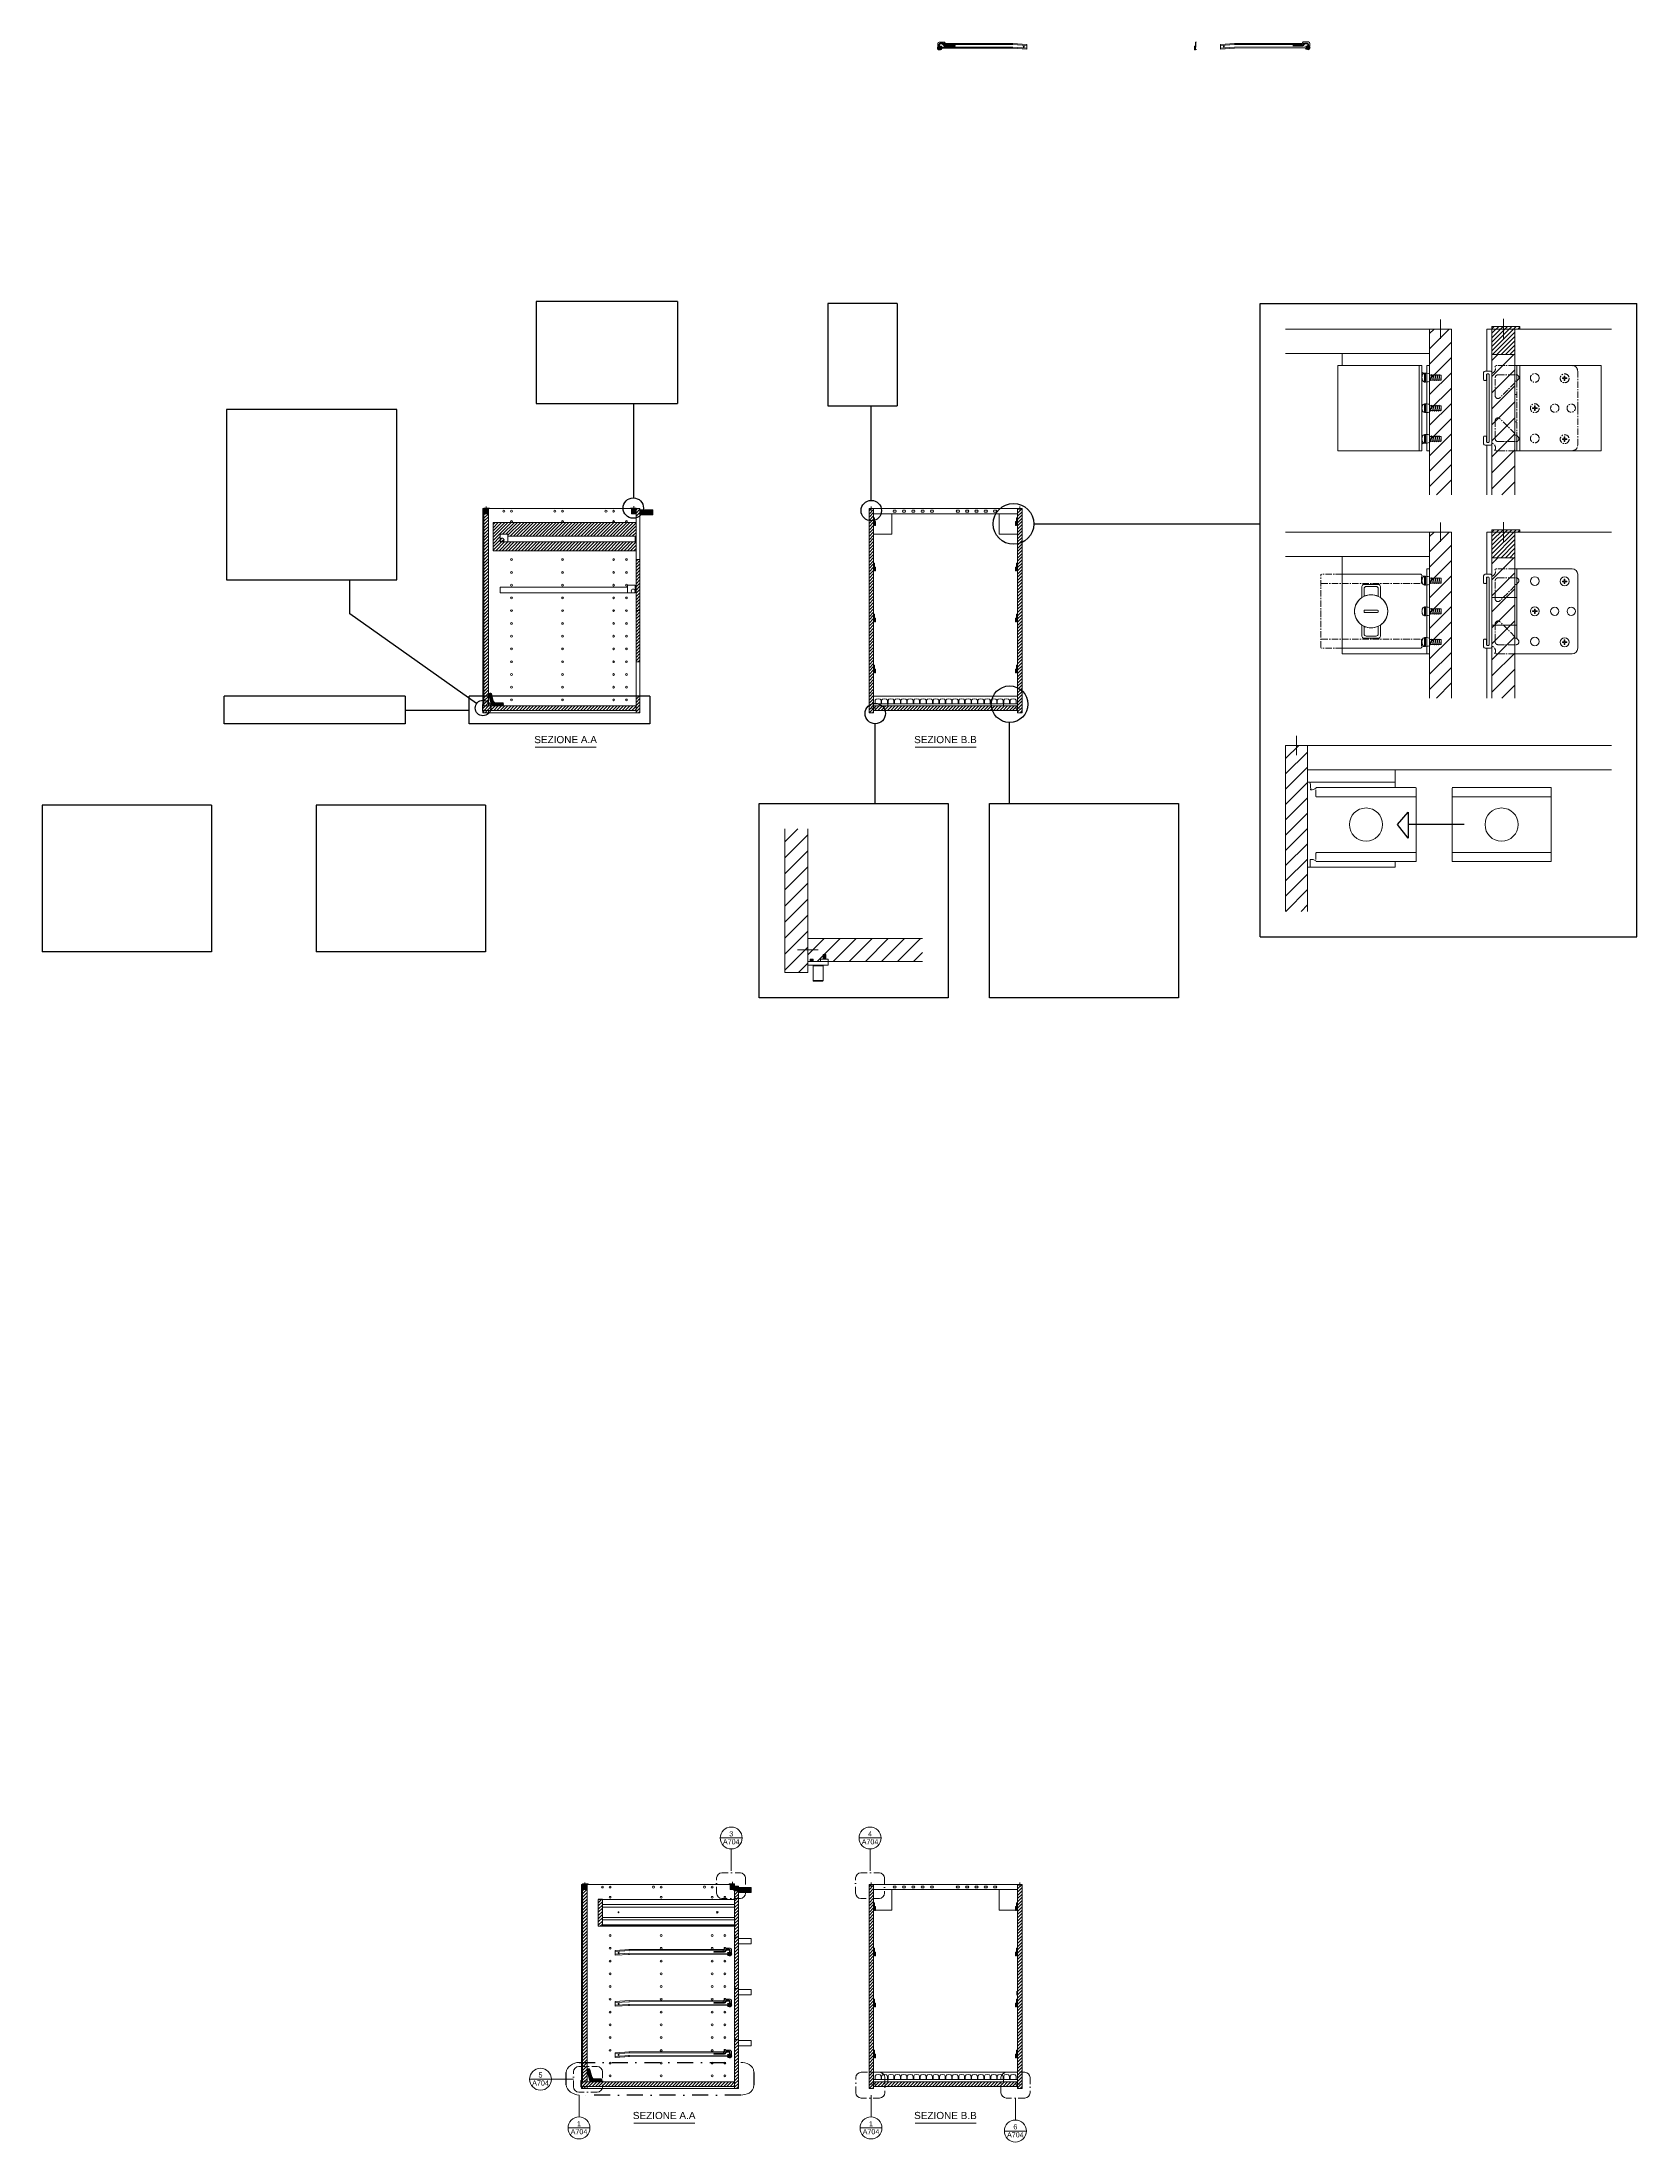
# Model space of a CAD drawing. Header units: millimetres. Extents: x 1515 to 3782, y 1467 to 2417.
# Drawn here: x 1946 to 2571, y 1594 to 2417 of the extents above; entities that cross this region are included whole.
import ezdxf
from ezdxf.enums import TextEntityAlignment as Align

# ---------------------------------------------------------------- set-up
doc = ezdxf.new("R2010")
doc.units = ezdxf.units.MM
for name, pattern in [('ACAD_ISO02W100', [15, 12, -3]), ('CENTERX2', [4, 2.5, -0.5, 0.5, -0.5]), ('TRATTOPUNTO2', [12.7, 6.35, -3.175, 0, -3.175])]:
    doc.linetypes.add(name, pattern=pattern)
for name, color, linetype, lineweight in [('A-FURN', 8, 'Continuous', 18), ('frontale cassetto', 9, 'Continuous', 18), ('G-ANNO-DIM', 3, 'Continuous', 18), ('maniglie', 5, 'Continuous', 18), ('meccanismi', 4, 'Continuous', 18), ('viti', 2, 'Continuous', 18)]:
    doc.layers.add(name, color=color, linetype=linetype, lineweight=lineweight)
doc.layers.add('ingrandimenti', color=6, linetype='Continuous')
doc.styles.get("Standard").update_dxf_attribs({"font": 'arial.ttf'})
doc.styles.add('underline', font='arial.ttf')
pattern_1 = [(225, (4023.3813, -670.497), (0.62861793, -0.62861793), [])]
pattern_2 = [(225, (4023.3813, -670.49704), (0.170624866, -0.170624866), [])]
pattern_3 = [(225, (445.3055, 0), (0.62861793, -0.62861793), [])]
pattern_4 = [(45, (753.5028, 0), (-0.62861793, 0.62861793), [])]
pattern_5 = [(225, (4061.9775, -1209.7101), (0.62861793, -0.62861793), [])]
pattern_6 = [(225, (4061.97751, -1209.71006), (0.170624866, -0.170624866), [])]
pattern_7 = [(225, (445.3055, -539.213), (0.62861793, -0.62861793), [])]
pattern_8 = [(45, (38.5962, 0), (-0.62861793, 0.62861793), [])]

msp = doc.modelspace()

# ---------------------------------------------------------------- texts
at = {"layer": 'G-ANNO-DIM', "style": 'underline'}
for s, p in [('SEZIONE A.A', (2139.13, 2142.49)), ('SEZIONE B.B', (2287.92, 2142.49)), ('SEZIONE A.A', (2177.73, 1603.28)), ('SEZIONE B.B', (2287.92, 1603.28))]:
    msp.add_text(s, height=2.7972, dxfattribs=at).set_placement(p)
at = {"layer": 'G-ANNO-DIM', "linetype": 'Continuous'}
for tag, text, p in [('A704', 'A704', (2216.27, 1712.93)), ('3', 'A301', (2216.27, 1716.05)), ('A704', 'A704', (2270.65, 1712.93)), ('4', 'A301', (2270.65, 1716.05)), ('5', 'A301', (2141.56, 1621.52)), ('A704', 'A704', (2141.56, 1618.4)), ('A704', 'A704', (2156.64, 1599.3)), ('1', 'A301', (2156.64, 1602.42)), ('A704', 'A704', (2271.03, 1599.3)), ('1', 'A301', (2271.03, 1602.42)), ('A704', 'A704', (2327.58, 1598.09)), ('6', 'A301', (2327.58, 1601.21))]:
    msp.add_attdef(tag, text=text, height=2, dxfattribs=at).set_placement(p, align=Align.TOP_CENTER)

# ---------------------------------------------------------------- blocks, each defined once
blk = doc.blocks.new('buchi')
at = {"layer": 'meccanismi'}
for p, q in [((2908.12, 1714.86), (2908.12, 1715.76)), ((2908.82, 1715.76), (2908.82, 1714.86))]:
    blk.add_line(p, q, dxfattribs=at)
for points in [[(2908.82, 1715.76), (2908.82, 1716), (2908.12, 1716), (2908.12, 1715.76)], [(2908.12, 1714.86), (2908.12, 1714.63), (2908.82, 1714.63), (2908.82, 1714.86)]]:
    blk.add_open_spline(points, degree=3, dxfattribs=at)

# ---------------------------------------------------------------- hatches: boundary and pattern name
at = {"layer": 'A-FURN'}
h = msp.add_hatch(dxfattribs=at)
h.set_pattern_fill('ANSI31', color=256, scale=1.334375, angle=180)
h.set_pattern_definition([(225, (10456.9746, -11538.974), (2.9957573, -2.9957573), [])])
h.paths.add_polyline_path([(2489.87, 2239.75), (2498.44, 2239.75), (2498.44, 2304.75), (2489.87, 2304.75)])
h = msp.add_hatch(dxfattribs=at)
h.set_pattern_fill('ANSI31', color=256, scale=1.4, angle=180)
h.set_pattern_definition([(225, (12034.091, -12219.8132), (3.1430896, -3.1430896), [])])
h.paths.add_polyline_path([(2514.26, 2239.75), (2523.26, 2239.75), (2523.26, 2294.75), (2514.26, 2294.75)])
h = msp.add_hatch(dxfattribs=at)
h.set_pattern_fill('ANSI31', color=256, scale=0.28, angle=180)
h.set_pattern_definition([(225, (-569.00675, -718.13885), (0.62861793, -0.62861793), [])])
h.paths.add_polyline_path([(2119.01, 2157.09), (2119.41, 2157.09), (2119.41, 2232.42), (2119.01, 2232.42)])
h = msp.add_hatch(dxfattribs=at)
h.set_pattern_fill('ANSI31', color=256, scale=0.28, angle=180)
h.set_pattern_definition(pattern_1)
h.paths.add_polyline_path([(2119.41, 2232.42), (2119.41, 2157.09), (2121.21, 2157.09), (2121.21, 2232.42)])
h = msp.add_hatch(dxfattribs=at)
h.set_pattern_fill('ANSI31', color=256, scale=0.28, angle=180)
h.set_pattern_definition(pattern_3)
h.paths.add_polyline_path([(2330.25, 2234.42), (2328.45, 2234.42), (2328.45, 2232.42), (2328.45, 2220.58, 0.059495), (2330.25, 2221.18)])
h.paths.add_polyline_path([(2330.25, 2221.18, -0.059495), (2328.45, 2220.58), (2328.45, 2164.21, -0.076968), (2330.25, 2162.96)])
h.paths.add_polyline_path([(2330.25, 2162.96, 0.076968), (2328.45, 2164.21), (2328.45, 2156.42), (2328.45, 2154.42), (2330.25, 2154.42)])
h.paths.add_polyline_path([(2328.45, 2156.42), (2328.45, 2157.09), (2318.18, 2157.09, 0.064731), (2318.59, 2155.29), (2328.45, 2155.29)])
h.paths.add_polyline_path([(2318.18, 2157.09), (2275.35, 2157.09, -0.136201), (2276.51, 2155.29), (2318.59, 2155.29, -0.064731)])
h.paths.add_polyline_path([(2275.35, 2157.09), (2272.05, 2157.09), (2272.05, 2156.42), (2272.05, 2155.29), (2276.51, 2155.29, 0.136201)])
h.paths.add_polyline_path([(2272.05, 2158.05, 0.124519), (2270.25, 2157.27), (2270.25, 2154.42), (2272.05, 2154.42)])
h.paths.add_polyline_path([(2272.05, 2234.42), (2270.25, 2234.42), (2270.25, 2229.72, 0.113961), (2272.05, 2229.72)])
h = msp.add_hatch(dxfattribs=at)
h.set_pattern_fill('ANSI31', color=256, scale=0.28, angle=180)
h.set_pattern_definition(pattern_3)
h.paths.add_polyline_path([(2272.05, 2224.42), (2272.05, 2229.72, -0.113961), (2270.25, 2229.72), (2270.25, 2157.27, -0.124519), (2272.05, 2158.05), (2272.05, 2160.87)])
h = msp.add_hatch(dxfattribs=at)
h.set_pattern_fill('ANSI31', color=256, scale=1.334375, angle=180)
h.set_pattern_definition([(225, (10456.9746, -11618.5745), (2.9957573, -2.9957573), [])])
h.paths.add_polyline_path([(2489.87, 2160.15), (2498.44, 2160.15), (2498.44, 2225.15), (2489.87, 2225.15)])
h = msp.add_hatch(dxfattribs=at)
h.set_pattern_fill('ANSI31', color=256, scale=1.4, angle=180)
h.set_pattern_definition([(225, (12034.091, -12299.4137), (3.1430896, -3.1430896), [])])
h.paths.add_polyline_path([(2514.26, 2160.15), (2523.26, 2160.15), (2523.26, 2215.15), (2514.26, 2215.15)])
h = msp.add_hatch(dxfattribs=at)
h.set_pattern_fill('ANSI31', color=256, scale=0.28, angle=180)
h.set_pattern_definition(pattern_1)
h.paths.add_polyline_path([(2119.01, 2157.09), (2119.01, 2155.29), (2179.01, 2155.29), (2179.01, 2157.09)])
h = msp.add_hatch(dxfattribs=at)
h.set_pattern_fill('ANSI31', color=256, scale=0.28, angle=180)
h.set_pattern_definition(pattern_1)
h.paths.add_polyline_path([(2119.41, 2155.29), (2119.41, 2154.42), (2121.21, 2154.42), (2121.21, 2155.29)])
h = msp.add_hatch(dxfattribs=at)
h.set_pattern_fill('ANSI31', color=256, scale=1.334375, angle=180)
h.set_pattern_definition([(225, (10391.9746, -11702.1666), (2.9957573, -2.9957573), [])])
h.paths.add_polyline_path([(2433.44, 2076.56), (2442.02, 2076.56), (2442.02, 2141.56), (2433.44, 2141.56)])
h = msp.add_hatch(dxfattribs=at)
h.set_pattern_fill('ANSI31', color=256, scale=1.400022, angle=180)
h.set_pattern_definition([(225, (10987.3475, -12072.167), (3.1431384, -3.1431384), [])])
h.paths.add_polyline_path([(2246.28, 2108.9), (2237.28, 2108.9), (2237.28, 2052.62), (2246.28, 2052.62)])
h = msp.add_hatch(dxfattribs=at)
h.set_pattern_fill('ANSI31', color=256, scale=1.400022, angle=180)
h.set_pattern_definition([(225, (10987.3475, -12068.81), (3.1431384, -3.1431384), [])])
h.paths.add_polyline_path([(2291.19, 2056.98), (2291.19, 2065.98), (2246.28, 2065.98), (2246.28, 2056.98)])
h = msp.add_hatch(dxfattribs=at)
h.set_pattern_fill('ANSI31', color=256, scale=0.28, angle=180)
h.set_pattern_definition([(225, (-530.4105, -1257.3519), (0.62861793, -0.62861793), [])])
h.paths.add_polyline_path([(2157.61, 1617.87), (2158.01, 1617.87), (2158.01, 1693.2), (2157.61, 1693.2)])
h = msp.add_hatch(dxfattribs=at)
h.set_pattern_fill('ANSI31', color=256, scale=0.28, angle=180)
h.set_pattern_definition(pattern_5)
h.paths.add_polyline_path([(2158.01, 1693.2), (2158.01, 1617.87), (2159.81, 1617.87), (2159.81, 1693.2)])
h = msp.add_hatch(dxfattribs=at)
h.set_pattern_fill('ANSI31', color=256, scale=0.28)
h.set_pattern_definition(pattern_8)
h.paths.add_polyline_path([(2165.78, 1689.31), (2164.18, 1689.31), (2164.18, 1678.81), (2165.78, 1678.81)])
h.paths.add_polyline_path([(2217.61, 1679.41), (2217.91, 1679.41), (2217.91, 1679.11), (2217.61, 1679.11), (2217.61, 1674.5), (2219.11, 1674.5), (2219.11, 1692.7), (2217.61, 1692.7)])
h.paths.add_polyline_path([(2217.61, 1694.5), (2217.61, 1693.4), (2219.11, 1693.4), (2219.11, 1694.5)])
h = msp.add_hatch(dxfattribs=at)
h.set_pattern_fill('ANSI31', color=256, scale=0.1)
h.set_pattern_definition([(45, (111.58757, 0), (-0.224506403, 0.224506403), [])])
h.paths.add_polyline_path([(2219.11, 1694.5), (2217.61, 1694.5), (2217.61, 1693.4), (2219.11, 1693.4)])
h.paths.add_polyline_path([(2220.09, 1693.4), (2217.61, 1693.4), (2217.61, 1693.24), (2217.64, 1693.2), (2217.66, 1693.25), (2217.71, 1693.2), (2217.73, 1693.25), (2217.78, 1693.2), (2217.8, 1693.25), (2217.85, 1693.2), (2217.87, 1693.25), (2217.92, 1693.2), (2217.94, 1693.25), (2217.99, 1693.2), (2218.01, 1693.25), (2218.06, 1693.2), (2218.08, 1693.25), (2218.13, 1693.2), (2218.15, 1693.25), (2218.2, 1693.2), (2218.22, 1693.25), (2218.27, 1693.2), (2218.29, 1693.25), (2218.34, 1693.2), (2218.36, 1693.25), (2218.41, 1693.2), (2218.43, 1693.25), (2218.48, 1693.2), (2218.5, 1693.25), (2218.56, 1693.2), (2218.57, 1693.25), (2218.62, 1693.2), (2218.64, 1693.25), (2218.69, 1693.2), (2218.71, 1693.25), (2218.76, 1693.2), (2218.78, 1693.25), (2218.83, 1693.2), (2218.85, 1693.25), (2218.9, 1693.2), (2218.92, 1693.25), (2218.97, 1693.2), (2218.99, 1693.25), (2219.04, 1693.2), (2219.06, 1693.25), (2219.12, 1693.19), (2219.13, 1693.24), (2219.18, 1693.19), (2219.2, 1693.24), (2219.25, 1693.19), (2219.27, 1693.24), (2219.32, 1693.19), (2219.34, 1693.24), (2219.39, 1693.19), (2219.41, 1693.24), (2219.47, 1693.19), (2219.49, 1693.24), (2219.54, 1693.19), (2219.56, 1693.24), (2219.61, 1693.19), (2219.63, 1693.24), (2219.68, 1693.19), (2219.7, 1693.23), (2219.75, 1693.18), (2219.77, 1693.23), (2219.82, 1693.18), (2219.84, 1693.23), (2219.89, 1693.18), (2219.91, 1693.23), (2219.96, 1693.18), (2219.99, 1693.18, -0.414214), (2220.01, 1693.16), (2220.01, 1692.91, -0.414214), (2219.99, 1692.88), (2219.98, 1692.88), (2219.96, 1692.83), (2219.91, 1692.88), (2219.89, 1692.83), (2219.84, 1692.88), (2219.82, 1692.83), (2219.77, 1692.88), (2219.75, 1692.83), (2219.7, 1692.88), (2219.68, 1692.84), (2219.63, 1692.89), (2219.61, 1692.84), (2219.56, 1692.89), (2219.54, 1692.84), (2219.49, 1692.89), (2219.47, 1692.84), (2219.42, 1692.89), (2219.4, 1692.84), (2219.35, 1692.89), (2219.33, 1692.84), (2219.28, 1692.89), (2219.26, 1692.84), (2219.21, 1692.89), (2219.19, 1692.84), (2219.14, 1692.89), (2219.12, 1692.85), (2219.07, 1692.9), (2219.05, 1692.85), (2219, 1692.9), (2218.98, 1692.85), (2218.93, 1692.9), (2218.91, 1692.85), (2218.86, 1692.9), (2218.84, 1692.85), (2218.79, 1692.9), (2218.77, 1692.85), (2218.72, 1692.9), (2218.7, 1692.85), (2218.65, 1692.9), (2218.63, 1692.85), (2218.58, 1692.9), (2218.56, 1692.85), (2218.51, 1692.9), (2218.49, 1692.85), (2218.44, 1692.9), (2218.42, 1692.85), (2218.37, 1692.9), (2218.35, 1692.85), (2218.3, 1692.9), (2218.28, 1692.85), (2218.23, 1692.9), (2218.21, 1692.85), (2218.16, 1692.9), (2218.14, 1692.85), (2218.09, 1692.9), (2218.07, 1692.85), (2218.02, 1692.9), (2218, 1692.85), (2217.95, 1692.9), (2217.93, 1692.85), (2217.88, 1692.9), (2217.86, 1692.85), (2217.81, 1692.9), (2217.79, 1692.85), (2217.74, 1692.9), (2217.72, 1692.85), (2217.67, 1692.9), (2217.65, 1692.85), (2217.61, 1692.89), (2217.61, 1692.7), (2220.08, 1692.7)])
h = msp.add_hatch(dxfattribs=at)
h.set_pattern_fill('ANSI31', color=256, scale=0.28, angle=180)
h.set_pattern_definition(pattern_7)
h.paths.add_polyline_path([(2330.25, 1695.2), (2328.45, 1695.2), (2328.45, 1693.2), (2328.45, 1681.37, 0.059495), (2330.25, 1681.96)])
h.paths.add_polyline_path([(2330.25, 1681.96, -0.059495), (2328.45, 1681.37), (2328.45, 1624.99, -0.076968), (2330.25, 1623.74)])
h.paths.add_polyline_path([(2330.25, 1623.74, 0.076968), (2328.45, 1624.99), (2328.45, 1617.2), (2328.45, 1615.2), (2330.25, 1615.2)])
h.paths.add_polyline_path([(2328.45, 1617.2), (2328.45, 1617.87), (2318.18, 1617.87, 0.064731), (2318.59, 1616.07), (2328.45, 1616.07)])
h.paths.add_polyline_path([(2318.18, 1617.87), (2275.35, 1617.87, -0.136201), (2276.51, 1616.07), (2318.59, 1616.07, -0.064731)])
h.paths.add_polyline_path([(2275.35, 1617.87), (2272.05, 1617.87), (2272.05, 1617.2), (2272.05, 1616.07), (2276.51, 1616.07, 0.136201)])
h.paths.add_polyline_path([(2272.05, 1618.84, 0.124519), (2270.25, 1618.06), (2270.25, 1615.2), (2272.05, 1615.2)])
h.paths.add_polyline_path([(2272.05, 1695.2), (2270.25, 1695.2), (2270.25, 1690.51, 0.113961), (2272.05, 1690.51)])
h = msp.add_hatch(dxfattribs=at)
h.set_pattern_fill('ANSI31', color=256, scale=0.28, angle=180)
h.set_pattern_definition(pattern_7)
h.paths.add_polyline_path([(2272.05, 1685.2), (2272.05, 1690.51, -0.113961), (2270.25, 1690.51), (2270.25, 1618.06, -0.124519), (2272.05, 1618.84), (2272.05, 1621.65)])
h = msp.add_hatch(dxfattribs=at)
h.set_pattern_fill('ANSI31', color=256, scale=0.28)
h.set_pattern_definition(pattern_8)
h.paths.add_polyline_path([(2219.11, 1672.7), (2219.11, 1674.5), (2217.61, 1674.5), (2217.61, 1654.5), (2219.11, 1654.5)])
h.paths.add_polyline_path([(2219.11, 1652.7), (2219.11, 1654.5), (2217.61, 1654.5), (2217.61, 1634.5), (2219.11, 1634.5)])
h.paths.add_polyline_path([(2219.11, 1634.5), (2217.61, 1634.5), (2217.61, 1615.2), (2219.11, 1615.2)])
h = msp.add_hatch(dxfattribs=at)
h.set_pattern_fill('ANSI31', color=256, scale=0.28, angle=180)
h.set_pattern_definition(pattern_5)
h.paths.add_polyline_path([(2157.61, 1617.87), (2157.61, 1616.07), (2217.61, 1616.07), (2217.61, 1617.87)])
h = msp.add_hatch(dxfattribs=at)
h.set_pattern_fill('ANSI31', color=256, scale=0.28, angle=180)
h.set_pattern_definition(pattern_5)
h.paths.add_polyline_path([(2158.01, 1616.07), (2158.01, 1615.2), (2159.81, 1615.2), (2159.81, 1616.07)])
at = {"layer": 'frontale cassetto'}
h = msp.add_hatch(dxfattribs=at)
h.set_pattern_fill('ANSI31', color=256, scale=0.28)
h.set_pattern_definition(pattern_4)
h.paths.add_polyline_path([(2180.51, 2231.58, -0.107662), (2179.01, 2230.77), (2179.01, 2214.42), (2180.51, 2214.42)])
h.paths.add_polyline_path([(2180.51, 2234.42), (2179.01, 2234.42), (2179.01, 2214.42), (2180.51, 2214.42)])
h.paths.add_polyline_path([(2180.51, 2214.42), (2179.01, 2214.42), (2179.01, 2194.42), (2180.51, 2194.42)])
h.paths.add_polyline_path([(2180.51, 2194.42), (2179.01, 2194.42), (2179.01, 2174.42), (2180.51, 2174.42)])
h.paths.add_polyline_path([(2180.51, 2174.42), (2179.01, 2174.42), (2179.01, 2160.87), (2180.51, 2160.87)], flags=17)
h.paths.add_polyline_path([(2180.51, 2174.42), (2179.01, 2174.42), (2179.01, 2154.42), (2180.51, 2154.42)])
h = msp.add_hatch(dxfattribs=at)
h.set_pattern_fill('ANSI31', color=256, scale=0.28)
h.set_pattern_definition(pattern_4)
h.paths.add_polyline_path([(2123.01, 2228.97), (2123.01, 2217.92), (2179.01, 2217.92), (2179.01, 2228.97)])
h.paths.add_polyline_path([(2178.61, 2223.57), (2178.61, 2221.37), (2125.81, 2221.37), (2125.81, 2224.37), (2128.81, 2224.37), (2128.81, 2223.57)], flags=16)
h.paths.add_polyline_path([(2125.81, 2222.12, -1), (2127.31, 2222.12, -1)], flags=16)
at = {"layer": 'maniglie'}
h = msp.add_hatch(dxfattribs=at)
h.set_pattern_fill('ANSI31', color=256, scale=0.076)
h.set_pattern_definition([(45, (753.5028, 0), (-0.170624866, 0.170624866), [])])
h.paths.add_polyline_path([(2181.85, 2233.92), (2180.51, 2233.92), (2180.51, 2231.92), (2180.87, 2231.92, 0.142212)])
edge = h.paths.add_edge_path()
edge.add_line((2185.51, 2231.92), (2185.51, 2233.92))
edge.add_line((2185.51, 2233.92), (2181.85, 2233.92))
edge.add_arc((2177.91, 2234.62), 4, 317.54585, 349.92134, ccw=False)
edge.add_line((2180.87, 2231.92), (2185.51, 2231.92))
h = msp.add_hatch(dxfattribs=at)
h.set_pattern_fill('ANSI31', color=256, scale=0.1)
h.set_pattern_definition([(45, (111.58757, 4.74162), (-0.224506403, 0.224506403), [])])
h.paths.add_polyline_path([(2224.11, 1692), (2224.11, 1694), (2219.11, 1694), (2219.11, 1693.4), (2220.09, 1693.4), (2220.08, 1692.7), (2219.11, 1692.7), (2219.11, 1692)])
at = {"layer": 'meccanismi'}
h = msp.add_hatch(dxfattribs=at)
h.set_pattern_fill('ANSI31', color=256, scale=0.38, angle=180)
h.set_pattern_definition([(225, (12034.0911, -12219.8132), (0.85312433, -0.85312433), [])])
h.paths.add_polyline_path([(2514.26, 2304.75), (2514.26, 2294.75), (2523.26, 2294.75), (2523.26, 2304.75)])
h.paths.add_polyline_path([(2514.26, 2305.75), (2514.26, 2304.75), (2523.26, 2304.75), (2525.26, 2304.75), (2525.26, 2305.75)])
h = msp.add_hatch(dxfattribs=at)
h.set_pattern_fill('ANSI31', color=256, scale=0.076, angle=180)
h.set_pattern_definition(pattern_2)
h.paths.add_polyline_path([(2119.41, 2234.42), (2119.41, 2232.42), (2121.21, 2232.42), (2121.21, 2234.42)])
h.paths.add_polyline_path([(2119.41, 2234.62), (2119.41, 2234.42), (2121.21, 2234.42), (2121.61, 2234.42), (2121.61, 2234.62)])
h = msp.add_hatch(dxfattribs=at)
h.set_pattern_fill('ANSI31', color=256, scale=0.076, angle=180)
h.set_pattern_definition(pattern_2)
h.paths.add_polyline_path([(2177.21, 2234.42), (2177.21, 2232.42), (2179.01, 2232.42), (2179.01, 2234.42)])
h.paths.add_polyline_path([(2176.81, 2234.62), (2176.81, 2234.42), (2179.01, 2234.42), (2179.01, 2234.62)])
h = msp.add_hatch(dxfattribs=at)
h.set_pattern_fill('ANSI31', color=256, scale=0.38, angle=180)
h.set_pattern_definition([(225, (12034.0911, -12299.4137), (0.85312433, -0.85312433), [])])
h.paths.add_polyline_path([(2514.26, 2225.15), (2514.26, 2215.15), (2523.26, 2215.15), (2523.26, 2225.15)])
h.paths.add_polyline_path([(2514.26, 2226.15), (2514.26, 2225.15), (2523.26, 2225.15), (2525.26, 2225.15), (2525.26, 2226.15)])
h = msp.add_hatch(dxfattribs=at)
h.set_pattern_fill('ANSI31', color=256, scale=0.076, angle=180)
h.set_pattern_definition([(225, (-569.00675, -718.13885), (0.170624866, -0.170624866), [])])
edge = h.paths.add_edge_path()
edge.add_spline(control_points=[(2126.77, 2157.17), (2127.15, 2157.18), (2127.13, 2158.31), (2126.75, 2158.3)], knot_values=[0, 0, 0, 0, 1.2, 1.2, 1.2, 1.2], degree=3, periodic=0)
edge.add_line((2126.75, 2158.3), (2123.88, 2158.26))
edge.add_spline(control_points=[(2123.88, 2158.26), (2123.33, 2158.25), (2123.02, 2159.05), (2122.89, 2159.59)], knot_values=[0, 0, 0, 0, 1.77071, 1.77071, 1.77071, 1.77071], degree=3, periodic=0)
edge.add_line((2122.89, 2159.59), (2122.58, 2160.87))
edge.add_line((2122.58, 2160.87), (2121.42, 2160.87))
edge.add_line((2121.42, 2160.87), (2122.06, 2158.23))
edge.add_spline(control_points=[(2122.06, 2158.23), (2122.06, 2157.7), (2122.67, 2157.11), (2123.2, 2157.12)], knot_values=[0, 0, 0, 0, 1.697056, 1.697056, 1.697056, 1.697056], degree=3, periodic=0)
edge.add_line((2123.2, 2157.12), (2126.77, 2157.17))
edge = h.paths.add_edge_path()
edge.add_spline(control_points=[(2122.31, 2161.97), (2122.23, 2162.3), (2121.29, 2162.1), (2121.21, 2161.78)], knot_values=[0, 0, 0, 0, 1.105833, 1.105833, 1.105833, 1.105833], degree=3, periodic=0)
edge.add_line((2121.21, 2161.78), (2121.21, 2161.7))
edge.add_line((2121.21, 2161.7), (2121.42, 2160.87))
edge.add_line((2121.42, 2160.87), (2122.58, 2160.87))
edge.add_line((2122.58, 2160.87), (2122.31, 2161.97))
h = msp.add_hatch(dxfattribs=at)
h.set_pattern_fill('ANSI31', color=256, scale=0.076, angle=180)
h.set_pattern_definition(pattern_6)
h.paths.add_polyline_path([(2158.01, 1695.2), (2158.01, 1693.2), (2159.81, 1693.2), (2159.81, 1695.2)])
h.paths.add_polyline_path([(2158.01, 1695.4), (2158.01, 1695.2), (2159.81, 1695.2), (2160.21, 1695.2), (2160.21, 1695.4)])
h = msp.add_hatch(dxfattribs=at)
h.set_pattern_fill('ANSI31', color=256, scale=0.076, angle=180)
h.set_pattern_definition(pattern_6)
h.paths.add_polyline_path([(2215.81, 1695.2), (2215.81, 1693.2), (2217.61, 1693.2), (2217.61, 1695.2)])
h.paths.add_polyline_path([(2215.41, 1695.4), (2215.41, 1695.2), (2217.61, 1695.2), (2217.61, 1695.4)])
h = msp.add_hatch(dxfattribs=at)
h.set_pattern_fill('ANSI31', color=256, scale=0.01)
h.set_pattern_definition([(45, (111.58757, 0), (-0.0224506403, 0.0224506403), [])])
h.paths.add_polyline_path([(2217.51, 1693.4, 0.245877), (2217.31, 1693.08), (2217.45, 1693.08), (2217.45, 1693.02), (2217.31, 1693.02, 0.245877), (2217.51, 1692.7)])
h.paths.add_polyline_path([(2217.61, 1693.48, 0.414214), (2217.59, 1693.5), (2217.53, 1693.5, 0.414214), (2217.51, 1693.48), (2217.51, 1692.62, 0.414214), (2217.53, 1692.6), (2217.59, 1692.6, 0.414214), (2217.61, 1692.62)])
h = msp.add_hatch(dxfattribs=at)
h.set_pattern_fill('ANSI31', color=256, scale=0.076, angle=180)
h.set_pattern_definition([(225, (-530.41054, -1257.35187), (0.170624866, -0.170624866), [])])
edge = h.paths.add_edge_path()
edge.add_spline(control_points=[(2165.37, 1617.96), (2165.74, 1617.97), (2165.73, 1619.09), (2165.35, 1619.09)], knot_values=[0, 0, 0, 0, 1.2, 1.2, 1.2, 1.2], degree=3, periodic=0)
edge.add_line((2165.35, 1619.09), (2162.48, 1619.04))
edge.add_spline(control_points=[(2162.48, 1619.04), (2161.92, 1619.04), (2161.61, 1619.84), (2161.48, 1620.38)], knot_values=[0, 0, 0, 0, 1.77071, 1.77071, 1.77071, 1.77071], degree=3, periodic=0)
edge.add_line((2161.48, 1620.38), (2161.17, 1621.66))
edge.add_line((2161.17, 1621.66), (2160.01, 1621.66))
edge.add_line((2160.01, 1621.66), (2160.65, 1619.02))
edge.add_spline(control_points=[(2160.65, 1619.02), (2160.66, 1618.48), (2161.26, 1617.9), (2161.8, 1617.91)], knot_values=[0, 0, 0, 0, 1.697056, 1.697056, 1.697056, 1.697056], degree=3, periodic=0)
edge.add_line((2161.8, 1617.91), (2165.37, 1617.96))
edge = h.paths.add_edge_path()
edge.add_spline(control_points=[(2160.91, 1622.75), (2160.83, 1623.09), (2159.89, 1622.89), (2159.81, 1622.57)], knot_values=[0, 0, 0, 0, 1.105833, 1.105833, 1.105833, 1.105833], degree=3, periodic=0)
edge.add_line((2159.81, 1622.57), (2159.81, 1622.49))
edge.add_line((2159.81, 1622.49), (2160.01, 1621.66))
edge.add_line((2160.01, 1621.66), (2161.17, 1621.66))
edge.add_line((2161.17, 1621.66), (2160.91, 1622.75))

# ---------------------------------------------------------------- linework, layer by layer
at = {"layer": 'A-FURN'}
for p, q in [((2489.87, 2239.75), (2489.87, 2304.75)), ((2489.87, 2304.75), (2498.44, 2304.75)), ((2498.44, 2239.75), (2498.44, 2304.75)), ((2512.26, 2304.75), (2514.26, 2304.75)), ((2514.26, 2304.75), (2514.26, 2239.75)), ((2523.26, 2239.75), (2523.26, 2304.75)), ((2455.55, 2295.22), (2455.55, 2290.44)), ((2119.01, 2234.42), (2119.41, 2234.42)), ((2119.41, 2234.42), (2119.41, 2157.09)), ((2121.21, 2157.09), (2121.21, 2234.42)), ((2270.25, 2234.42), (2270.25, 2154.42)), ((2270.25, 2234.42), (2272.05, 2234.42)), ((2272.05, 2154.42), (2272.05, 2234.42)), ((2279.25, 2232.42), (2279.25, 2224.42)), ((2328.45, 2154.42), (2328.45, 2234.42)), ((2328.45, 2234.42), (2330.25, 2234.42)), ((2330.25, 2154.42), (2330.25, 2234.42)), ((2279.25, 2224.42), (2272.05, 2224.42)), ((2489.87, 2160.15), (2489.87, 2225.15)), ((2489.87, 2225.15), (2498.44, 2225.15)), ((2498.44, 2160.15), (2498.44, 2225.15)), ((2512.26, 2225.15), (2514.26, 2225.15)), ((2514.26, 2225.15), (2514.26, 2160.15)), ((2523.26, 2160.15), (2523.26, 2225.15)), ((2121.21, 2175.22), (2121.21, 2164.22)), ((2119.01, 2157.09), (2179.01, 2157.09)), ((2272.05, 2157.09), (2328.45, 2157.09)), ((2119.01, 2154.42), (2119.01, 2155.29)), ((2119.41, 2155.29), (2119.41, 2154.42)), ((2121.21, 2154.42), (2121.21, 2155.29)), ((2270.25, 2154.42), (2272.05, 2154.42)), ((2328.45, 2155.29), (2272.05, 2155.29)), ((2328.45, 2154.42), (2330.25, 2154.42)), ((2330.25, 2154.42), (2328.45, 2154.42)), ((2433.44, 2076.56), (2433.44, 2141.56)), ((2442.02, 2141.56), (2433.44, 2141.56)), ((2442.02, 2076.56), (2442.02, 2141.56)), ((2476.33, 2125.08), (2476.33, 2132.03)), ((2237.28, 2108.9), (2237.28, 2052.62)), ((2246.28, 2052.62), (2246.28, 2108.9)), ((2476.33, 2093.91), (2442.02, 2093.91)), ((2476.33, 2096.07), (2476.33, 2093.91)), ((2246.28, 2065.98), (2291.19, 2065.98)), ((2246.28, 2065.98), (2291.19, 2065.98)), ((2237.28, 2052.62), (2246.28, 2052.62)), ((2291.19, 2056.98), (2246.28, 2056.98)), ((2157.61, 1695.2), (2158.01, 1695.2)), ((2158.01, 1695.2), (2158.01, 1617.87)), ((2159.81, 1617.87), (2159.81, 1695.2)), ((2164.18, 1689.31), (2217.61, 1689.31)), ((2164.18, 1689.31), (2164.18, 1678.81)), ((2165.78, 1689.31), (2165.78, 1678.81)), ((2217.61, 1687.31), (2165.78, 1687.31)), ((2270.25, 1695.2), (2270.25, 1615.2)), ((2270.25, 1695.2), (2272.05, 1695.2)), ((2272.05, 1615.2), (2272.05, 1695.2)), ((2279.25, 1693.2), (2279.25, 1685.2)), ((2328.45, 1615.2), (2328.45, 1695.2)), ((2328.45, 1695.2), (2330.25, 1695.2)), ((2330.25, 1615.2), (2330.25, 1695.2)), ((2165.78, 1686.31), (2217.61, 1686.31)), ((2217.61, 1682.31), (2165.78, 1682.31)), ((2165.78, 1681.31), (2217.61, 1681.31)), ((2217.61, 1679.41), (2165.78, 1679.41)), ((2217.61, 1679.11), (2165.78, 1679.11)), ((2217.61, 1679.11), (2217.91, 1679.11)), ((2217.91, 1679.11), (2217.91, 1679.41)), ((2279.25, 1685.2), (2272.05, 1685.2)), ((2217.61, 1678.81), (2164.18, 1678.81)), ((2164.18, 1678.81), (2165.78, 1678.81)), ((2159.81, 1636), (2159.81, 1625)), ((2157.61, 1617.87), (2217.61, 1617.87)), ((2157.61, 1615.2), (2157.61, 1616.07)), ((2158.01, 1616.07), (2158.01, 1615.2)), ((2159.81, 1615.2), (2159.81, 1616.07)), ((2270.25, 1615.2), (2272.05, 1615.2)), ((2272.05, 1617.87), (2328.45, 1617.87)), ((2328.45, 1616.07), (2272.05, 1616.07)), ((2328.45, 1615.2), (2330.25, 1615.2)), ((2330.25, 1615.2), (2328.45, 1615.2))]:
    msp.add_line(p, q, dxfattribs=at)
at = {"layer": 'A-FURN', "lineweight": -3}
for p, q in [((2165.78, 1689.31), (2164.18, 1689.31)), ((2217.61, 1679.41), (2217.91, 1679.41)), ((2217.91, 1679.11), (2217.61, 1679.11)), ((2217.91, 1679.41), (2217.91, 1679.11))]:
    msp.add_line(p, q, dxfattribs=at)
at = {"layer": 'A-FURN'}
for points in [[(2489.87, 2304.75), (2489.87, 2295.22)], [(2561.09, 2304.75), (2512.26, 2304.75), (2512.26, 2288.27)], [(2512.26, 2287.16), (2512.26, 2260.38)], [(2489.87, 2239.75), (2489.87, 2257.1)], [(2512.26, 2259.26), (2512.26, 2239.75)], [(2179.01, 2234.42), (2119.01, 2234.42), (2119.01, 2157.09)], [(2119.01, 2154.42), (2179.01, 2154.42), (2179.01, 2234.42)], [(2119.41, 2232.42), (2119.01, 2232.42), (2119.01, 2157.09), (2119.41, 2157.09), (2119.41, 2232.42)], [(2321.25, 2232.42), (2321.25, 2224.42), (2328.45, 2224.42)], [(2272.05, 2156.42), (2272.05, 2224.42)], [(2328.45, 2156.42), (2328.45, 2224.42)], [(2489.87, 2225.15), (2489.87, 2215.62)], [(2561.09, 2225.15), (2512.26, 2225.15), (2512.26, 2208.67)], [(2455.55, 2215.62), (2455.55, 2177.5), (2489.87, 2177.5)], [(2512.26, 2207.56), (2512.26, 2180.77)], [(2524.07, 2199.57), (2524.07, 2210.84), (2523.26, 2210.84)], [(2523.26, 2199.57), (2514.26, 2199.57)], [(2523.26, 2188.77), (2514.26, 2188.77)], [(2489.87, 2160.15), (2489.87, 2177.5)], [(2512.26, 2179.66), (2512.26, 2160.15)], [(2119.01, 2157.63), (2119.01, 2155.29), (2179.01, 2155.29), (2179.01, 2157.09)], [(2119.41, 2154.42), (2121.21, 2154.42)], [(2442.02, 2141.56), (2442.02, 2132.03)], [(2246.28, 2062.62), (2246.28, 2108.9)], [(2442.02, 2076.56), (2442.02, 2093.91)], [(2217.61, 1695.2), (2157.61, 1695.2), (2157.61, 1617.87)], [(2157.61, 1615.2), (2217.61, 1615.2), (2217.61, 1695.2)], [(2158.01, 1693.2), (2157.61, 1693.2), (2157.61, 1617.87), (2158.01, 1617.87), (2158.01, 1693.2)], [(2217.61, 1694.5), (2217.61, 1693.4)], [(2217.61, 1694.5), (2219.11, 1694.5)], [(2217.61, 1692.7), (2217.61, 1674.5)], [(2219.11, 1694.5), (2219.11, 1693.4)], [(2219.11, 1692.7), (2219.11, 1674.5)], [(2321.25, 1693.2), (2321.25, 1685.2), (2328.45, 1685.2)], [(2272.05, 1617.2), (2272.05, 1685.2)], [(2328.45, 1617.2), (2328.45, 1685.2)], [(2217.61, 1674.5), (2219.11, 1674.5)], [(2217.61, 1674.5), (2219.11, 1674.5)], [(2219.11, 1674.5), (2219.11, 1672.7)], [(2219.11, 1672.7), (2219.11, 1654.5)], [(2217.61, 1654.5), (2219.11, 1654.5)], [(2217.61, 1654.5), (2219.11, 1654.5)], [(2219.11, 1654.5), (2219.11, 1652.7)], [(2219.11, 1652.7), (2219.11, 1634.5)], [(2217.61, 1634.5), (2219.11, 1634.5)], [(2217.61, 1634.5), (2219.11, 1634.5)], [(2219.11, 1634.5), (2219.11, 1615.2)], [(2157.61, 1618.42), (2157.61, 1616.07), (2217.61, 1616.07), (2217.61, 1617.87)], [(2158.01, 1615.2), (2159.81, 1615.2)], [(2217.61, 1615.2), (2219.11, 1615.2)]]:
    msp.add_lwpolyline(points, dxfattribs=at)
at = {"layer": 'A-FURN', "lineweight": -3}
msp.add_lwpolyline([(2217.61, 1693.4), (2220.09, 1693.4), (2220.08, 1692.7), (2217.61, 1692.7)], dxfattribs=at)
at = {"layer": 'A-FURN'}
for centre, radius in [((2127.21, 2233.42), 0.35), ((2130.21, 2233.42), 0.35), ((2147.21, 2233.42), 0.4), ((2150.21, 2233.42), 0.35), ((2167.21, 2233.42), 0.4), ((2170.21, 2233.42), 0.35), ((2130.21, 2229.42), 0.35), ((2150.21, 2229.42), 0.35), ((2170.21, 2229.42), 0.35), ((2175.21, 2229.42), 0.35), ((2130.21, 2214.42), 0.35), ((2150.21, 2214.42), 0.35), ((2170.21, 2214.42), 0.35), ((2175.21, 2214.42), 0.35), ((2130.21, 2209.42), 0.35), ((2150.21, 2209.42), 0.35), ((2170.21, 2209.42), 0.35), ((2175.21, 2209.42), 0.35), ((2130.21, 2204.42), 0.35), ((2130.21, 2199.42), 0.35), ((2150.21, 2204.42), 0.35), ((2150.21, 2199.42), 0.35), ((2170.21, 2204.42), 0.35), ((2170.21, 2199.42), 0.35), ((2175.21, 2204.42), 0.35), ((2175.21, 2199.42), 0.35), ((2130.21, 2194.42), 0.35), ((2130.21, 2189.42), 0.35), ((2150.21, 2194.42), 0.35), ((2150.21, 2189.42), 0.35), ((2170.21, 2194.42), 0.35), ((2170.21, 2189.42), 0.35), ((2175.21, 2194.42), 0.35), ((2175.21, 2189.42), 0.35), ((2130.21, 2184.42), 0.35), ((2150.21, 2184.42), 0.35), ((2170.21, 2184.42), 0.35), ((2175.21, 2184.42), 0.35), ((2130.21, 2179.42), 0.35), ((2130.21, 2174.42), 0.35), ((2150.21, 2179.42), 0.35), ((2150.21, 2174.42), 0.35), ((2170.21, 2179.42), 0.35), ((2170.21, 2174.42), 0.35), ((2175.21, 2179.42), 0.35), ((2175.21, 2174.42), 0.35), ((2130.21, 2169.42), 0.35), ((2130.21, 2164.42), 0.35), ((2150.21, 2169.42), 0.35), ((2150.21, 2164.42), 0.35), ((2170.21, 2169.42), 0.35), ((2170.21, 2164.42), 0.35), ((2175.21, 2169.42), 0.35), ((2175.21, 2164.42), 0.35), ((2130.21, 2159.42), 0.35), ((2150.21, 2159.42), 0.35), ((2170.21, 2159.42), 0.35), ((2175.21, 2159.42), 0.35), ((2165.81, 1694.2), 0.35), ((2168.81, 1694.2), 0.35), ((2168.81, 1690.2), 0.35), ((2185.81, 1694.2), 0.4), ((2188.81, 1694.2), 0.35), ((2188.81, 1690.2), 0.35), ((2205.81, 1694.2), 0.4), ((2208.81, 1694.2), 0.35), ((2208.81, 1690.2), 0.35), ((2213.81, 1690.2), 0.35), ((2168.81, 1675.2), 0.35), ((2188.81, 1675.2), 0.35), ((2208.81, 1675.2), 0.35), ((2213.81, 1675.2), 0.35), ((2168.81, 1670.2), 0.35), ((2168.81, 1665.2), 0.35), ((2188.81, 1670.2), 0.35), ((2188.81, 1665.2), 0.35), ((2208.81, 1670.2), 0.35), ((2208.81, 1665.2), 0.35), ((2213.81, 1665.2), 0.35), ((2168.81, 1660.2), 0.35), ((2168.81, 1655.2), 0.35), ((2188.81, 1660.2), 0.35), ((2188.81, 1655.2), 0.35), ((2208.81, 1660.2), 0.35), ((2208.81, 1655.2), 0.35), ((2213.81, 1660.2), 0.35), ((2213.81, 1655.2), 0.35), ((2168.81, 1650.2), 0.35), ((2188.81, 1650.2), 0.35), ((2208.81, 1650.2), 0.35), ((2168.81, 1645.2), 0.35), ((2168.81, 1640.2), 0.35), ((2188.81, 1645.2), 0.35), ((2188.81, 1640.2), 0.35), ((2208.81, 1645.2), 0.35), ((2208.81, 1640.2), 0.35), ((2213.81, 1645.2), 0.35), ((2213.81, 1640.2), 0.35), ((2168.81, 1635.2), 0.35), ((2168.81, 1630.2), 0.35), ((2188.81, 1635.2), 0.35), ((2188.81, 1630.2), 0.35), ((2208.81, 1635.2), 0.35), ((2208.81, 1630.2), 0.35), ((2213.81, 1635.2), 0.35), ((2168.81, 1625.2), 0.35), ((2188.81, 1625.2), 0.35), ((2208.81, 1625.2), 0.35), ((2213.81, 1625.2), 0.35), ((2168.81, 1620.2), 0.35), ((2188.81, 1620.2), 0.35), ((2208.81, 1620.2), 0.35), ((2213.81, 1620.2), 0.35)]:
    msp.add_circle(centre, radius, dxfattribs=at)
for centre, start, end in [((2213.81, 1670.2), 2.50684, 219.9823), ((2213.81, 1650.2), 2.50683, 219.98231), ((2213.81, 1630.2), 2.50681, 219.98232)]:
    msp.add_arc(centre, 0.35, start, end, dxfattribs=at)
msp.add_open_spline([(2445.54, 2099.66), (2445.41, 2099.66), (2445.27, 2099.51), (2445.27, 2099.39)], degree=3, dxfattribs=at)
at = {"layer": 'frontale cassetto'}
for p, q in [((2179.01, 2228.97), (2123.01, 2228.97)), ((2123.01, 2228.97), (2123.01, 2217.92)), ((2123.01, 2217.92), (2179.01, 2217.92))]:
    msp.add_line(p, q, dxfattribs=at)
for points in [[(2180.51, 2214.42), (2179.01, 2214.42), (2179.01, 2234.42), (2180.51, 2234.42)], [(2180.51, 2234.42), (2180.51, 2214.42)], [(2180.51, 2194.42), (2179.01, 2194.42), (2179.01, 2214.42), (2180.51, 2214.42)], [(2180.51, 2214.42), (2180.51, 2194.42)], [(2180.51, 2174.42), (2179.01, 2174.42), (2179.01, 2194.42), (2180.51, 2194.42)], [(2180.51, 2194.42), (2180.51, 2174.42)], [(2180.51, 2154.42), (2179.01, 2154.42), (2179.01, 2174.42), (2180.51, 2174.42)], [(2180.51, 2174.42), (2180.51, 2154.42)]]:
    msp.add_lwpolyline(points, dxfattribs=at)
at = {"layer": 'G-ANNO-DIM'}
for p, q in [((2139.53, 2140.92), (2163.42, 2140.92)), ((2288.32, 2140.92), (2312.21, 2140.92)), ((2178.12, 1601.71), (2202.02, 1601.71)), ((2288.32, 1601.71), (2312.21, 1601.71))]:
    msp.add_line(p, q, dxfattribs=at)
for points in [[(2220.57, 1713.42), (2211.97, 1713.42)], [(2274.95, 1713.42), (2266.35, 1713.42)], [(2216.27, 1709.12), (2216.27, 1700.51)], [(2270.65, 1709.12), (2270.65, 1700.51)], [(2145.86, 1618.88), (2137.27, 1618.88)], [(2154.47, 1618.88), (2145.86, 1618.88)], [(2156.64, 1612.69), (2156.64, 1604.08)], [(2271.03, 1612.69), (2271.03, 1604.08)], [(2327.58, 1611.48), (2327.58, 1602.87)], [(2160.93, 1599.78), (2152.34, 1599.78)], [(2275.33, 1599.78), (2266.73, 1599.78)], [(2331.88, 1598.58), (2323.29, 1598.58)]]:
    msp.add_lwpolyline(points, dxfattribs=at)
at = {"layer": 'G-ANNO-DIM', "linetype": 'TRATTOPUNTO2', "ltscale": 0.4}
for points in [[(2210.54, 1691.76), (2210.54, 1697.78)], [(2212.59, 1699.83), (2219.88, 1699.83)], [(2221.92, 1697.78), (2221.92, 1691.76)], [(2264.98, 1691.76), (2264.98, 1697.78)], [(2267.02, 1699.83), (2274.31, 1699.83)], [(2276.36, 1697.78), (2276.36, 1691.76)], [(2219.88, 1689.71), (2212.59, 1689.71)], [(2274.31, 1689.71), (2267.02, 1689.71)], [(2154.47, 1615.84), (2154.47, 1621.87)], [(2156.51, 1623.91), (2163.8, 1623.91)], [(2165.84, 1621.87), (2165.84, 1615.84)], [(2267.12, 1621.6), (2274.41, 1621.6)], [(2324, 1621.6), (2331.28, 1621.6)], [(2163.8, 1613.8), (2156.51, 1613.8)], [(2265.08, 1613.53), (2265.08, 1619.55)], [(2276.46, 1619.55), (2276.46, 1613.53)], [(2321.95, 1613.53), (2321.95, 1619.55)], [(2333.33, 1619.55), (2333.33, 1613.53)], [(2274.41, 1611.48), (2267.12, 1611.48)], [(2331.28, 1611.48), (2324, 1611.48)]]:
    msp.add_lwpolyline(points, dxfattribs=at)
at = {"layer": 'G-ANNO-DIM', "linetype": 'TRATTOPUNTO2', "lineweight": -3}
for points in [[(2151.64, 1616.62), (2151.64, 1621.55)], [(2156.64, 1625.48), (2220.09, 1625.48)], [(2225.09, 1621.55), (2225.09, 1616.62)], [(2220.09, 1612.69), (2156.64, 1612.69)]]:
    msp.add_lwpolyline(points, dxfattribs=at)
at = {"layer": 'G-ANNO-DIM', "linetype": 'Continuous'}
for centre in [(2216.27, 1713.42), (2270.65, 1713.42), (2141.56, 1618.88), (2156.64, 1599.78), (2271.03, 1599.78), (2327.58, 1598.58)]:
    msp.add_circle(centre, 4.3, dxfattribs=at)
at = {"layer": 'G-ANNO-DIM'}
for points in [[(2212.59, 1699.83), (2211.62, 1699.83), (2210.54, 1698.75), (2210.54, 1697.78)], [(2221.92, 1697.78), (2221.92, 1698.75), (2220.84, 1699.83), (2219.88, 1699.83)], [(2267.02, 1699.83), (2266.06, 1699.83), (2264.98, 1698.75), (2264.98, 1697.78)], [(2276.36, 1697.78), (2276.36, 1698.75), (2275.27, 1699.83), (2274.31, 1699.83)], [(2212.59, 1689.71), (2211.62, 1689.71), (2210.54, 1690.79), (2210.54, 1691.76)], [(2219.88, 1689.71), (2220.84, 1689.71), (2221.92, 1690.79), (2221.92, 1691.76)], [(2267.02, 1689.71), (2266.06, 1689.71), (2264.98, 1690.79), (2264.98, 1691.76)], [(2274.31, 1689.71), (2275.27, 1689.71), (2276.36, 1690.79), (2276.36, 1691.76)], [(2156.64, 1625.48), (2154.52, 1625.48), (2151.64, 1623.67), (2151.64, 1621.55)], [(2156.51, 1623.91), (2155.55, 1623.91), (2154.47, 1622.83), (2154.47, 1621.87)], [(2165.84, 1621.87), (2165.84, 1622.83), (2164.76, 1623.91), (2163.8, 1623.91)], [(2225.09, 1621.55), (2225.09, 1624.73), (2221.97, 1625.48), (2220.09, 1625.48)], [(2267.12, 1621.6), (2266.16, 1621.6), (2265.08, 1620.52), (2265.08, 1619.55)], [(2276.46, 1619.55), (2276.46, 1620.52), (2275.37, 1621.6), (2274.41, 1621.6)], [(2324, 1621.6), (2323.03, 1621.6), (2321.95, 1620.52), (2321.95, 1619.55)], [(2333.33, 1619.55), (2333.33, 1620.52), (2332.25, 1621.6), (2331.28, 1621.6)], [(2156.64, 1612.69), (2154.52, 1612.69), (2151.64, 1614.5), (2151.64, 1616.62)], [(2156.51, 1613.8), (2155.55, 1613.8), (2154.47, 1614.88), (2154.47, 1615.84)], [(2163.8, 1613.8), (2164.76, 1613.8), (2165.84, 1614.88), (2165.84, 1615.84)], [(2225.09, 1616.62), (2225.09, 1613.43), (2221.97, 1612.69), (2220.09, 1612.69)], [(2267.12, 1611.48), (2266.16, 1611.48), (2265.08, 1612.56), (2265.08, 1613.53)], [(2274.41, 1611.48), (2275.37, 1611.48), (2276.46, 1612.56), (2276.46, 1613.53)], [(2324, 1611.48), (2323.03, 1611.48), (2321.95, 1612.56), (2321.95, 1613.53)], [(2331.28, 1611.48), (2332.25, 1611.48), (2333.33, 1612.56), (2333.33, 1613.53)]]:
    msp.add_open_spline(points, degree=3, dxfattribs=at)
at = {"layer": 'ingrandimenti'}
for p, q in [((2012.74, 2118.19), (2012.74, 2060.73)), ((2120.07, 2118.19), (2120.07, 2060.73))]:
    msp.add_line(p, q, dxfattribs=at)
for points in [[(2139.86, 2315.55), (2139.86, 2275.55), (2195.16, 2275.55)], [(2195.16, 2315.55), (2139.86, 2315.55)], [(2195.16, 2315.55), (2195.16, 2275.55)], [(2254.1, 2314.75), (2254.1, 2274.75), (2281.23, 2274.75)], [(2281.23, 2314.75), (2254.1, 2314.75)], [(2281.23, 2314.75), (2281.23, 2274.75)], [(2423.44, 2066.56), (2423.44, 2314.75)], [(2423.44, 2314.75), (2571.09, 2314.75)], [(2571.09, 2066.56), (2571.09, 2314.75)], [(2178.11, 2238.61), (2178.11, 2275.55)], [(2271.15, 2237.62), (2271.15, 2274.75)], [(2334.85, 2228.42), (2423.44, 2228.42)], [(2066.85, 2193.2), (2066.85, 2206.53)], [(2116.53, 2158.01), (2066.85, 2193.2)], [(2088.51, 2160.87), (2088.51, 2150.01), (2017.65, 2150.01), (2017.65, 2160.87)], [(2088.51, 2160.87), (2017.65, 2160.87)], [(2184.44, 2160.87), (2184.44, 2150.01), (2113.58, 2150.01), (2113.58, 2160.87)], [(2184.44, 2160.87), (2113.58, 2160.87)], [(2088.51, 2155.44), (2113.58, 2155.44)], [(2272.69, 2118.9), (2272.69, 2150.1)], [(2325.31, 2118.9), (2325.31, 2150.44)], [(1946.28, 2118.19), (1946.28, 2060.73)], [(2012.74, 2118.19), (1946.28, 2118.19)], [(2053.62, 2118.19), (2053.62, 2060.73)], [(2120.07, 2118.19), (2053.62, 2118.19)], [(2481.45, 2115.43), (2481.45, 2105.28), (2477.33, 2110.58), (2481.45, 2115.43)], [(2503.45, 2110.58), (2481.45, 2110.58)], [(2423.44, 2066.56), (2571.09, 2066.56)], [(2012.74, 2060.73), (1946.28, 2060.73)], [(2120.07, 2060.73), (2053.62, 2060.73)]]:
    msp.add_lwpolyline(points, dxfattribs=at)
for points in [[(2018.61, 2273.2), (2018.61, 2206.53), (2085.27, 2206.53), (2085.27, 2273.2)], [(2227.28, 2042.62), (2227.28, 2118.9), (2301.19, 2118.9), (2301.19, 2042.62)], [(2317.51, 2042.62), (2317.51, 2118.9), (2391.43, 2118.9), (2391.43, 2042.62)]]:
    msp.add_lwpolyline(points, close=True, dxfattribs=at)
for centre, radius in [((2177.91, 2234.62), 4), ((2271.15, 2233.62), 4), ((2326.85, 2228.42), 8), ((2325.31, 2157.77), 7.16), ((2119.01, 2156.25), 3.04), ((2272.69, 2154.1), 4)]:
    msp.add_circle(centre, radius, dxfattribs=at)
at = {"layer": 'maniglie'}
for p, q in [((2219.11, 1694), (2224.11, 1694)), ((2219.11, 1674), (2224.11, 1674)), ((2219.11, 1654), (2224.11, 1654)), ((2219.11, 1634), (2224.11, 1634))]:
    msp.add_line(p, q, dxfattribs=at)
for points in [[(2180.51, 2231.92), (2180.51, 2233.92), (2185.51, 2233.92)], [(2185.51, 2231.92), (2180.51, 2231.92)], [(2185.51, 2233.92), (2185.51, 2231.92)], [(2224.11, 1692), (2219.11, 1692)], [(2224.11, 1694), (2224.11, 1692)], [(2224.11, 1672), (2219.11, 1672)], [(2224.11, 1674), (2224.11, 1672)], [(2224.11, 1652), (2219.11, 1652)], [(2224.11, 1654), (2224.11, 1652)], [(2224.11, 1632), (2219.11, 1632)], [(2224.11, 1634), (2224.11, 1632)]]:
    msp.add_lwpolyline(points, dxfattribs=at)
at = {"layer": 'meccanismi'}
for p, q in [((2297.19, 2415.4), (2297.19, 2416.71)), ((2297.61, 2415.69), (2297.61, 2416.31)), ((2297.69, 2417.21), (2299.79, 2417.21)), ((2297.91, 2415.69), (2297.91, 2416.26)), ((2298.11, 2416.81), (2299.05, 2416.81)), ((2298.16, 2416.51), (2298.83, 2416.51)), ((2298.36, 2415.45), (2298.45, 2415.45)), ((2298.36, 2415.45), (2298.36, 2415.44)), ((2298.38, 2415.41), (2298.45, 2415.41)), ((2298.45, 2415.55), (2298.49, 2415.55)), ((2298.45, 2415.55), (2298.45, 2415.45)), ((2298.45, 2415.41), (2298.45, 2415.31)), ((2298.45, 2415.31), (2298.49, 2415.31)), ((2298.47, 2415.25), (2326.64, 2415.23)), ((2298.49, 2415.55), (2298.49, 2415.45)), ((2298.49, 2415.45), (2298.59, 2415.45)), ((2298.49, 2415.41), (2298.59, 2415.41)), ((2298.49, 2415.41), (2298.49, 2415.31)), ((2298.53, 2414.85), (2326.63, 2414.83)), ((2298.59, 2415.45), (2298.59, 2415.41)), ((2300.04, 2415.64), (2303.85, 2415.64)), ((2300.18, 2416.68), (2326.63, 2416.68)), ((2300.27, 2415.94), (2303.85, 2415.94)), ((2300.35, 2416.28), (2326.62, 2416.28)), ((2304, 2415.79), (2304, 2415.79)), ((2330.73, 2415.45), (2330.83, 2415.45)), ((2330.73, 2415.45), (2330.73, 2415.41)), ((2330.73, 2415.41), (2330.83, 2415.41)), ((2330.83, 2415.55), (2330.87, 2415.55)), ((2330.83, 2415.55), (2330.83, 2415.45)), ((2330.83, 2415.41), (2330.83, 2415.31)), ((2330.83, 2415.31), (2330.87, 2415.31)), ((2330.87, 2415.55), (2330.87, 2415.45)), ((2330.87, 2415.45), (2330.96, 2415.45)), ((2330.87, 2415.41), (2330.96, 2415.41)), ((2330.87, 2415.41), (2330.87, 2415.31)), ((2330.96, 2415.45), (2330.96, 2415.41)), ((2332.13, 2414.47), (2332.13, 2416.31)), ((2398.14, 2415.69), (2397.74, 2415.69)), ((2397.74, 2415.69), (2397.74, 2414.2)), ((2398.14, 2414.2), (2397.74, 2414.2)), ((2398.54, 2417.21), (2398.14, 2417.21)), ((2398.54, 2417.21), (2398.14, 2417.21)), ((2398.14, 2417.21), (2398.14, 2415.69)), ((2398.14, 2416.81), (2398.22, 2416.81)), ((2398.14, 2415.69), (2398.14, 2414.2)), ((2398.22, 2415.25), (2398.14, 2415.25)), ((2398.54, 2414.35), (2398.14, 2414.35)), ((2398.22, 2416.81), (2398.22, 2415.25)), ((2407.95, 2414.51), (2407.95, 2416.35)), ((2409.21, 2415.49), (2409.11, 2415.49)), ((2409.11, 2415.45), (2409.11, 2415.49)), ((2409.11, 2415.49), (2409.21, 2415.49)), ((2409.11, 2415.49), (2409.11, 2415.45)), ((2409.21, 2415.45), (2409.11, 2415.45)), ((2409.11, 2415.45), (2409.21, 2415.45)), ((2409.25, 2415.59), (2409.21, 2415.59)), ((2409.21, 2415.49), (2409.21, 2415.59)), ((2409.21, 2415.59), (2409.25, 2415.59)), ((2409.21, 2415.59), (2409.21, 2415.49)), ((2409.21, 2415.35), (2409.21, 2415.45)), ((2409.21, 2415.45), (2409.21, 2415.35)), ((2409.25, 2415.35), (2409.21, 2415.35)), ((2409.21, 2415.35), (2409.25, 2415.35)), ((2409.25, 2415.49), (2409.25, 2415.59)), ((2409.25, 2415.59), (2409.25, 2415.49)), ((2409.35, 2415.49), (2409.25, 2415.49)), ((2409.25, 2415.49), (2409.35, 2415.49)), ((2409.35, 2415.45), (2409.25, 2415.45)), ((2409.25, 2415.35), (2409.25, 2415.45)), ((2409.25, 2415.45), (2409.35, 2415.45)), ((2409.25, 2415.45), (2409.25, 2415.35)), ((2409.35, 2415.45), (2409.35, 2415.49)), ((2409.35, 2415.49), (2409.35, 2415.45)), ((2441.6, 2415.33), (2413.43, 2415.28)), ((2439.9, 2416.75), (2413.44, 2416.72)), ((2441.54, 2414.93), (2413.45, 2414.88)), ((2439.73, 2416.35), (2413.46, 2416.32)), ((2439.81, 2416.01), (2436.23, 2416.01)), ((2440.04, 2415.71), (2436.23, 2415.71)), ((2442.39, 2417.28), (2440.28, 2417.28)), ((2441.96, 2416.88), (2441.02, 2416.88)), ((2441.91, 2416.58), (2441.25, 2416.58)), ((2441.59, 2415.52), (2441.49, 2415.52)), ((2441.49, 2415.48), (2441.49, 2415.52)), ((2441.59, 2415.48), (2441.49, 2415.48)), ((2441.62, 2415.62), (2441.59, 2415.62)), ((2441.59, 2415.52), (2441.59, 2415.62)), ((2441.59, 2415.38), (2441.59, 2415.48)), ((2441.62, 2415.38), (2441.59, 2415.38)), ((2441.62, 2415.52), (2441.62, 2415.62)), ((2441.72, 2415.52), (2441.62, 2415.52)), ((2441.7, 2415.48), (2441.62, 2415.48)), ((2441.62, 2415.38), (2441.62, 2415.48)), ((2441.72, 2415.51), (2441.72, 2415.52)), ((2442.16, 2415.76), (2442.16, 2416.33)), ((2442.46, 2415.77), (2442.46, 2416.38)), ((2442.89, 2415.47), (2442.89, 2416.78)), ((2489.87, 2304.75), (2433.44, 2304.75)), ((2453.87, 2290.44), (2453.87, 2257.1)), ((2485.78, 2290.44), (2485.78, 2260.06)), ((2486.87, 2257.1), (2486.87, 2290.44)), ((2488.78, 2290.44), (2488.78, 2260.06)), ((2489.87, 2290.44), (2488.78, 2290.44)), ((2489.87, 2290.44), (2488.78, 2290.44)), ((2513.72, 2288.27), (2511.55, 2288.27)), ((2513.72, 2288.27), (2511.55, 2288.27)), ((2545.69, 2290.44), (2523.26, 2290.44)), ((2523.26, 2257.1), (2523.26, 2290.44)), ((2525.15, 2290.44), (2525.15, 2260.06)), ((2557.07, 2290.44), (2557.07, 2257.1)), ((2511.01, 2284.96), (2511.01, 2287.73)), ((2511.82, 2284.68), (2511.28, 2284.68)), ((2511.28, 2284.68), (2511.82, 2284.68)), ((2512.09, 2284.96), (2512.09, 2286.92)), ((2512.36, 2287.19), (2512.91, 2287.19)), ((2513.18, 2260.62), (2513.18, 2286.92)), ((2514.26, 2259.8), (2514.26, 2287.73)), ((2453.87, 2257.1), (2486.87, 2257.1)), ((2485.78, 2260.06), (2485.78, 2257.1)), ((2488.78, 2260.06), (2488.78, 2257.1)), ((2488.78, 2257.1), (2489.87, 2257.1)), ((2511.01, 2262.58), (2511.01, 2259.8)), ((2511.82, 2262.85), (2511.28, 2262.85)), ((2511.28, 2262.85), (2511.82, 2262.85)), ((2513.72, 2259.26), (2511.55, 2259.26)), ((2512.09, 2262.58), (2512.09, 2260.62)), ((2512.36, 2260.35), (2512.91, 2260.35)), ((2545.69, 2257.1), (2523.26, 2257.1)), ((2557.07, 2257.1), (2524.07, 2257.1)), ((2525.15, 2260.06), (2525.15, 2257.1)), ((2330.25, 2234.42), (2270.25, 2234.42)), ((2272.05, 2234.42), (2270.25, 2234.42)), ((2272.05, 2230.82), (2272.45, 2230.82)), ((2272.05, 2230.82), (2272.45, 2230.82)), ((2272.45, 2230.43), (2272.36, 2230.43)), ((2272.36, 2230.43), (2272.36, 2228.87)), ((2272.45, 2230.82), (2272.45, 2229.31)), ((2328.45, 2230.82), (2328.05, 2230.82)), ((2328.45, 2230.82), (2328.05, 2230.82)), ((2328.05, 2230.82), (2328.05, 2229.31)), ((2328.05, 2230.43), (2328.13, 2230.43)), ((2328.13, 2230.43), (2328.13, 2228.87)), ((2328.45, 2232.42), (2328.45, 2234.42)), ((2328.45, 2234.42), (2330.25, 2234.42)), ((2125.81, 2224.37), (2128.81, 2224.37)), ((2125.81, 2221.37), (2125.81, 2224.37)), ((2128.81, 2224.37), (2128.81, 2221.37)), ((2178.61, 2223.57), (2128.81, 2223.57)), ((2178.61, 2221.37), (2178.61, 2223.57)), ((2272.05, 2227.96), (2272.45, 2227.96)), ((2272.36, 2228.87), (2272.45, 2228.87)), ((2272.45, 2229.31), (2272.85, 2229.31)), ((2272.45, 2229.31), (2272.45, 2227.82)), ((2272.45, 2227.82), (2272.85, 2227.82)), ((2272.85, 2229.31), (2272.85, 2227.82)), ((2328.05, 2229.31), (2327.65, 2229.31)), ((2327.65, 2229.31), (2327.65, 2227.82)), ((2328.05, 2227.82), (2327.65, 2227.82)), ((2328.05, 2229.31), (2328.05, 2227.82)), ((2328.13, 2228.87), (2328.05, 2228.87)), ((2328.45, 2227.96), (2328.05, 2227.96)), ((2489.87, 2225.15), (2433.44, 2225.15)), ((2125.81, 2221.37), (2178.61, 2221.37)), ((2272.05, 2213.02), (2272.45, 2213.02)), ((2272.05, 2213.02), (2272.45, 2213.02)), ((2272.05, 2210.16), (2272.45, 2210.16)), ((2272.45, 2212.63), (2272.36, 2212.63)), ((2272.36, 2212.63), (2272.36, 2211.07)), ((2272.36, 2211.07), (2272.45, 2211.07)), ((2272.45, 2213.02), (2272.45, 2211.51)), ((2272.45, 2211.51), (2272.85, 2211.51)), ((2272.45, 2211.51), (2272.45, 2210.02)), ((2272.45, 2210.02), (2272.85, 2210.02)), ((2272.85, 2211.51), (2272.85, 2210.02)), ((2328.05, 2211.51), (2327.65, 2211.51)), ((2327.65, 2211.51), (2327.65, 2210.02)), ((2328.05, 2210.02), (2327.65, 2210.02)), ((2328.45, 2213.02), (2328.05, 2213.02)), ((2328.45, 2213.02), (2328.05, 2213.02)), ((2328.05, 2213.02), (2328.05, 2211.51)), ((2328.05, 2212.63), (2328.13, 2212.63)), ((2328.05, 2211.51), (2328.05, 2210.02)), ((2328.13, 2211.07), (2328.05, 2211.07)), ((2328.45, 2210.16), (2328.05, 2210.16)), ((2328.13, 2212.63), (2328.13, 2211.07)), ((2486.35, 2208.67), (2455.55, 2208.67)), ((2488.78, 2210.84), (2488.78, 2180.46)), ((2489.87, 2210.84), (2488.78, 2210.84)), ((2489.87, 2210.84), (2488.78, 2210.84)), ((2489.87, 2177.5), (2489.87, 2210.84)), ((2511.01, 2205.35), (2511.01, 2208.13)), ((2513.72, 2208.67), (2511.55, 2208.67)), ((2513.72, 2208.67), (2511.55, 2208.67)), ((2512.09, 2205.35), (2512.09, 2207.32)), ((2512.36, 2207.59), (2512.91, 2207.59)), ((2513.18, 2181.02), (2513.18, 2207.32)), ((2514.26, 2180.2), (2514.26, 2208.13)), ((2545.69, 2210.84), (2523.26, 2210.84)), ((2547.86, 2194.17), (2547.86, 2208.67)), ((2125.81, 2201.37), (2125.81, 2203.57)), ((2125.81, 2203.57), (2175.61, 2203.57)), ((2175.61, 2201.37), (2125.81, 2201.37)), ((2178.61, 2204.37), (2175.61, 2204.37)), ((2175.61, 2204.37), (2175.61, 2201.37)), ((2175.61, 2201.37), (2178.61, 2201.37)), ((2178.61, 2201.37), (2178.61, 2204.37)), ((2463.34, 2203.91), (2463.34, 2199.57)), ((2464.15, 2203.1), (2464.15, 2200.03)), ((2469.74, 2203.1), (2469.74, 2200.03)), ((2470.55, 2203.91), (2470.55, 2199.57)), ((2511.82, 2205.08), (2511.28, 2205.08)), ((2511.28, 2205.08), (2511.82, 2205.08)), ((2272.05, 2193.02), (2272.45, 2193.02)), ((2272.05, 2193.02), (2272.45, 2193.02)), ((2272.05, 2190.16), (2272.45, 2190.16)), ((2272.45, 2192.63), (2272.36, 2192.63)), ((2272.36, 2192.63), (2272.36, 2191.07)), ((2272.36, 2191.07), (2272.45, 2191.07)), ((2272.45, 2193.02), (2272.45, 2191.51)), ((2272.45, 2191.51), (2272.85, 2191.51)), ((2272.45, 2191.51), (2272.45, 2190.02)), ((2272.45, 2190.02), (2272.85, 2190.02)), ((2272.85, 2191.51), (2272.85, 2190.02)), ((2328.05, 2191.51), (2327.65, 2191.51)), ((2327.65, 2191.51), (2327.65, 2190.02)), ((2328.05, 2190.02), (2327.65, 2190.02)), ((2328.45, 2193.02), (2328.05, 2193.02)), ((2328.45, 2193.02), (2328.05, 2193.02)), ((2328.05, 2193.02), (2328.05, 2191.51)), ((2328.05, 2192.63), (2328.13, 2192.63)), ((2328.05, 2191.51), (2328.05, 2190.02)), ((2328.13, 2191.07), (2328.05, 2191.07)), ((2328.45, 2190.16), (2328.05, 2190.16)), ((2328.13, 2192.63), (2328.13, 2191.07)), ((2466.94, 2194.57), (2464.39, 2194.57)), ((2466.94, 2194.57), (2469.5, 2194.57)), ((2547.86, 2194.17), (2547.86, 2179.66)), ((2463.34, 2184.42), (2463.34, 2188.77)), ((2464.15, 2185.24), (2464.15, 2188.3)), ((2469.74, 2185.24), (2469.74, 2188.3)), ((2470.55, 2184.42), (2470.55, 2188.77)), ((2511.01, 2182.98), (2511.01, 2180.2)), ((2511.82, 2183.25), (2511.28, 2183.25)), ((2511.28, 2183.25), (2511.82, 2183.25)), ((2512.09, 2182.98), (2512.09, 2181.02)), ((2272.05, 2173.02), (2272.45, 2173.02)), ((2272.05, 2173.02), (2272.45, 2173.02)), ((2272.45, 2173.02), (2272.45, 2171.51)), ((2328.45, 2173.02), (2328.05, 2173.02)), ((2328.45, 2173.02), (2328.05, 2173.02)), ((2328.05, 2173.02), (2328.05, 2171.51)), ((2486.35, 2179.66), (2455.55, 2179.66)), ((2488.78, 2180.46), (2488.78, 2177.5)), ((2489.87, 2177.5), (2488.78, 2177.5)), ((2488.78, 2177.5), (2489.87, 2177.5)), ((2513.72, 2179.66), (2511.55, 2179.66)), ((2512.36, 2180.75), (2512.91, 2180.75)), ((2545.69, 2177.5), (2523.26, 2177.5)), ((2272.05, 2170.16), (2272.45, 2170.16)), ((2272.45, 2172.63), (2272.36, 2172.63)), ((2272.36, 2172.63), (2272.36, 2171.07)), ((2272.36, 2171.07), (2272.45, 2171.07)), ((2272.45, 2171.51), (2272.85, 2171.51)), ((2272.45, 2171.51), (2272.45, 2170.02)), ((2272.45, 2170.02), (2272.85, 2170.02)), ((2272.85, 2171.51), (2272.85, 2170.02)), ((2328.05, 2171.51), (2327.65, 2171.51)), ((2327.65, 2171.51), (2327.65, 2170.02)), ((2328.05, 2170.02), (2327.65, 2170.02)), ((2328.05, 2172.63), (2328.13, 2172.63)), ((2328.05, 2171.51), (2328.05, 2170.02)), ((2328.13, 2171.07), (2328.05, 2171.07)), ((2328.45, 2170.16), (2328.05, 2170.16)), ((2328.13, 2172.63), (2328.13, 2171.07)), ((2121.21, 2161.7), (2122.06, 2158.23)), ((2122.89, 2159.59), (2122.31, 2161.97)), ((2123.2, 2157.12), (2126.77, 2157.17)), ((2123.88, 2158.26), (2126.75, 2158.3)), ((2272.05, 2160.87), (2328.45, 2160.87)), ((2272.05, 2157.93), (2328.45, 2157.93)), ((2328.45, 2157.09), (2272.05, 2157.09)), ((2272.67, 2157.93), (2272.67, 2159.34)), ((2274.97, 2159.34), (2274.97, 2157.93)), ((2275.18, 2157.93), (2275.18, 2159.34)), ((2277.49, 2159.34), (2277.49, 2157.93)), ((2280.01, 2159.34), (2280.01, 2157.93)), ((2282.52, 2159.34), (2282.52, 2157.93)), ((2285.04, 2159.34), (2285.04, 2157.93)), ((2287.56, 2159.34), (2287.56, 2157.93)), ((2290.07, 2159.34), (2290.07, 2157.93)), ((2292.59, 2159.34), (2292.59, 2157.93)), ((2295.11, 2159.34), (2295.11, 2157.93)), ((2297.62, 2159.34), (2297.62, 2157.93)), ((2300.14, 2159.34), (2300.14, 2157.93)), ((2300.35, 2157.93), (2300.35, 2159.34)), ((2302.66, 2159.34), (2302.66, 2157.93)), ((2302.87, 2157.93), (2302.87, 2159.34)), ((2305.17, 2159.34), (2305.17, 2157.93)), ((2307.69, 2159.34), (2307.69, 2157.93)), ((2310.21, 2159.34), (2310.21, 2157.93)), ((2312.72, 2159.34), (2312.72, 2157.93)), ((2315.24, 2159.34), (2315.24, 2157.93)), ((2317.76, 2159.34), (2317.76, 2157.93)), ((2320.28, 2159.34), (2320.28, 2157.93)), ((2322.79, 2159.34), (2322.79, 2157.93)), ((2325.31, 2159.34), (2325.31, 2157.93)), ((2327.83, 2159.34), (2327.83, 2157.93)), ((2118.81, 2155.09), (2119.41, 2155.09)), ((2119.41, 2155.29), (2119.41, 2155.09)), ((2442.02, 2141.56), (2561.09, 2141.56)), ((2442.02, 2127.24), (2443.1, 2127.24)), ((2442.02, 2093.91), (2442.02, 2127.24)), ((2442.02, 2127.24), (2443.1, 2127.24)), ((2443.1, 2127.24), (2443.3, 2124.26)), ((2445.54, 2125.08), (2476.33, 2125.08)), ((2476.33, 2127.24), (2476.33, 2125.08)), ((2537.45, 2125.08), (2498.64, 2125.08)), ((2498.64, 2096.07), (2498.64, 2124.81)), ((2537.45, 2121.49), (2537.45, 2125.08)), ((2498.64, 2121.49), (2537.45, 2121.49)), ((2537.45, 2121.49), (2537.45, 2099.66)), ((2498.64, 2099.66), (2537.45, 2099.66)), ((2537.45, 2099.66), (2537.45, 2096.07)), ((2442.02, 2093.91), (2443.1, 2093.91)), ((2443.1, 2093.91), (2442.02, 2093.91)), ((2443.1, 2096.86), (2443.1, 2093.91)), ((2445.54, 2096.07), (2476.33, 2096.07)), ((2537.45, 2096.07), (2498.64, 2096.07)), ((2247.23, 2057.68), (2248.33, 2057.68)), ((2247.23, 2057.68), (2247.23, 2056.98)), ((2248.17, 2057.84), (2247.38, 2057.84)), ((2247.38, 2057.84), (2247.38, 2057.84)), ((2247.38, 2057.68), (2247.38, 2056.98)), ((2247.54, 2056.98), (2247.54, 2057.68)), ((2247.7, 2057.68), (2247.7, 2056.98)), ((2247.86, 2056.98), (2247.86, 2057.68)), ((2248.01, 2057.68), (2248.01, 2056.98)), ((2248.17, 2056.98), (2248.17, 2057.68)), ((2248.33, 2057.68), (2248.33, 2056.98)), ((2254.28, 2057.85), (2251.28, 2057.85)), ((2251.28, 2057.85), (2251.28, 2056.98)), ((2252.23, 2059.5), (2253.33, 2059.5)), ((2252.23, 2059.5), (2252.23, 2057.85)), ((2253.17, 2059.66), (2252.38, 2059.66)), ((2252.38, 2059.66), (2252.38, 2059.66)), ((2252.38, 2059.5), (2252.38, 2057.85)), ((2252.54, 2057.85), (2252.54, 2059.5)), ((2252.7, 2059.5), (2252.7, 2057.85)), ((2252.86, 2057.85), (2252.86, 2059.5)), ((2253.01, 2059.5), (2253.01, 2057.85)), ((2253.17, 2057.85), (2253.17, 2059.5)), ((2253.33, 2059.5), (2253.33, 2057.85)), ((2254.28, 2057.85), (2254.28, 2055.48)), ((2251.28, 2056.98), (2246.28, 2056.98)), ((2248.33, 2055.24), (2252.23, 2055.24)), ((2248.33, 2055.24), (2248.33, 2049.44)), ((2248.33, 2049.44), (2252.23, 2049.44)), ((2248.53, 2055.24), (2248.53, 2055.48)), ((2248.98, 2055.48), (2251.58, 2055.48)), ((2252.03, 2055.24), (2252.03, 2055.48)), ((2248.53, 2049.24), (2252.03, 2049.24)), ((2217.31, 1693.08), (2217.45, 1693.08)), ((2217.31, 1693.02), (2217.45, 1693.02)), ((2217.45, 1693.08), (2217.45, 1693.02)), ((2217.64, 1693.2), (2217.61, 1693.24)), ((2217.61, 1692.89), (2217.65, 1692.85)), ((2217.66, 1693.25), (2217.64, 1693.2)), ((2217.65, 1692.85), (2217.67, 1692.9)), ((2217.71, 1693.2), (2217.66, 1693.25)), ((2217.67, 1692.9), (2217.72, 1692.85)), ((2217.73, 1693.25), (2217.71, 1693.2)), ((2217.72, 1692.85), (2217.74, 1692.9)), ((2217.78, 1693.2), (2217.73, 1693.25)), ((2217.74, 1692.9), (2217.79, 1692.85)), ((2217.8, 1693.25), (2217.78, 1693.2)), ((2217.79, 1692.85), (2217.81, 1692.9)), ((2217.85, 1693.2), (2217.8, 1693.25)), ((2217.81, 1692.9), (2217.86, 1692.85)), ((2217.87, 1693.25), (2217.85, 1693.2)), ((2217.86, 1692.85), (2217.88, 1692.9)), ((2217.92, 1693.2), (2217.87, 1693.25)), ((2217.88, 1692.9), (2217.93, 1692.85)), ((2217.94, 1693.25), (2217.92, 1693.2)), ((2217.93, 1692.85), (2217.95, 1692.9)), ((2217.99, 1693.2), (2217.94, 1693.25)), ((2217.95, 1692.9), (2218, 1692.85)), ((2218.01, 1693.25), (2217.99, 1693.2)), ((2218, 1692.85), (2218.02, 1692.9)), ((2218.06, 1693.2), (2218.01, 1693.25)), ((2218.02, 1692.9), (2218.07, 1692.85)), ((2218.08, 1693.25), (2218.06, 1693.2)), ((2218.07, 1692.85), (2218.09, 1692.9)), ((2218.13, 1693.2), (2218.08, 1693.25)), ((2218.09, 1692.9), (2218.14, 1692.85)), ((2218.15, 1693.25), (2218.13, 1693.2)), ((2218.14, 1692.85), (2218.16, 1692.9)), ((2218.2, 1693.2), (2218.15, 1693.25)), ((2218.16, 1692.9), (2218.21, 1692.85)), ((2218.22, 1693.25), (2218.2, 1693.2)), ((2218.21, 1692.85), (2218.23, 1692.9)), ((2218.27, 1693.2), (2218.22, 1693.25)), ((2218.23, 1692.9), (2218.28, 1692.85)), ((2218.29, 1693.25), (2218.27, 1693.2)), ((2218.28, 1692.85), (2218.3, 1692.9)), ((2218.34, 1693.2), (2218.29, 1693.25)), ((2218.3, 1692.9), (2218.35, 1692.85)), ((2218.36, 1693.25), (2218.34, 1693.2)), ((2218.35, 1692.85), (2218.37, 1692.9)), ((2218.41, 1693.2), (2218.36, 1693.25)), ((2218.37, 1692.9), (2218.42, 1692.85)), ((2218.43, 1693.25), (2218.41, 1693.2)), ((2218.42, 1692.85), (2218.44, 1692.9)), ((2218.48, 1693.2), (2218.43, 1693.25)), ((2218.44, 1692.9), (2218.49, 1692.85)), ((2218.5, 1693.25), (2218.48, 1693.2)), ((2218.49, 1692.85), (2218.51, 1692.9)), ((2218.55, 1693.2), (2218.5, 1693.25)), ((2218.51, 1692.9), (2218.56, 1692.85)), ((2218.57, 1693.25), (2218.55, 1693.2)), ((2218.56, 1692.85), (2218.58, 1692.9)), ((2218.62, 1693.2), (2218.57, 1693.25)), ((2218.58, 1692.9), (2218.63, 1692.85)), ((2218.64, 1693.25), (2218.62, 1693.2)), ((2218.63, 1692.85), (2218.65, 1692.9)), ((2218.69, 1693.2), (2218.64, 1693.25)), ((2218.65, 1692.9), (2218.7, 1692.85)), ((2218.71, 1693.25), (2218.69, 1693.2)), ((2218.7, 1692.85), (2218.72, 1692.9)), ((2218.76, 1693.2), (2218.71, 1693.25)), ((2218.72, 1692.9), (2218.77, 1692.85)), ((2218.76, 1693.2), (2218.78, 1693.25)), ((2218.77, 1692.85), (2218.79, 1692.9)), ((2218.83, 1693.2), (2218.78, 1693.25)), ((2218.79, 1692.9), (2218.84, 1692.85)), ((2218.85, 1693.25), (2218.83, 1693.2)), ((2218.84, 1692.85), (2218.86, 1692.9)), ((2218.9, 1693.2), (2218.85, 1693.25)), ((2218.86, 1692.9), (2218.91, 1692.85)), ((2218.92, 1693.25), (2218.9, 1693.2)), ((2218.91, 1692.85), (2218.93, 1692.9)), ((2218.97, 1693.2), (2218.92, 1693.25)), ((2218.93, 1692.9), (2218.98, 1692.85)), ((2218.99, 1693.25), (2218.97, 1693.2)), ((2218.98, 1692.85), (2219, 1692.9)), ((2219.04, 1693.2), (2218.99, 1693.25)), ((2219, 1692.9), (2219.05, 1692.85)), ((2219.06, 1693.25), (2219.04, 1693.2)), ((2219.05, 1692.85), (2219.07, 1692.9)), ((2219.11, 1693.2), (2219.06, 1693.25)), ((2219.07, 1692.9), (2219.12, 1692.85)), ((2219.13, 1693.24), (2219.11, 1693.19)), ((2219.12, 1692.85), (2219.14, 1692.9)), ((2219.18, 1693.19), (2219.13, 1693.24)), ((2219.14, 1692.89), (2219.19, 1692.84)), ((2219.2, 1693.24), (2219.18, 1693.19)), ((2219.19, 1692.84), (2219.21, 1692.89)), ((2219.25, 1693.19), (2219.2, 1693.24)), ((2219.21, 1692.89), (2219.26, 1692.84)), ((2219.27, 1693.24), (2219.25, 1693.19)), ((2219.26, 1692.84), (2219.28, 1692.89)), ((2219.32, 1693.19), (2219.27, 1693.24)), ((2219.28, 1692.89), (2219.33, 1692.84)), ((2219.34, 1693.24), (2219.32, 1693.19)), ((2219.33, 1692.84), (2219.35, 1692.89)), ((2219.39, 1693.19), (2219.34, 1693.24)), ((2219.35, 1692.89), (2219.4, 1692.84)), ((2219.41, 1693.24), (2219.39, 1693.19)), ((2219.4, 1692.84), (2219.42, 1692.89)), ((2219.46, 1693.19), (2219.41, 1693.24)), ((2219.42, 1692.89), (2219.47, 1692.84)), ((2219.49, 1693.24), (2219.47, 1693.19)), ((2219.47, 1692.84), (2219.49, 1692.89)), ((2219.54, 1693.19), (2219.49, 1693.24)), ((2219.49, 1692.89), (2219.54, 1692.84)), ((2219.56, 1693.24), (2219.54, 1693.19)), ((2219.54, 1692.84), (2219.56, 1692.89)), ((2219.61, 1693.19), (2219.56, 1693.24)), ((2219.56, 1692.89), (2219.61, 1692.84)), ((2219.61, 1693.19), (2219.63, 1693.24)), ((2219.61, 1692.84), (2219.63, 1692.89)), ((2219.68, 1693.19), (2219.63, 1693.24)), ((2219.63, 1692.89), (2219.68, 1692.84)), ((2219.7, 1693.23), (2219.68, 1693.18)), ((2219.68, 1692.84), (2219.7, 1692.89)), ((2219.75, 1693.18), (2219.7, 1693.23)), ((2219.7, 1692.88), (2219.75, 1692.83)), ((2219.77, 1693.23), (2219.75, 1693.18)), ((2219.75, 1692.83), (2219.77, 1692.88)), ((2219.82, 1693.18), (2219.77, 1693.23)), ((2219.77, 1692.88), (2219.82, 1692.83)), ((2219.84, 1693.23), (2219.82, 1693.18)), ((2219.82, 1692.83), (2219.84, 1692.88)), ((2219.89, 1693.18), (2219.84, 1693.23)), ((2219.84, 1692.88), (2219.89, 1692.83)), ((2219.91, 1693.23), (2219.89, 1693.18)), ((2219.89, 1692.83), (2219.91, 1692.88)), ((2219.96, 1693.18), (2219.91, 1693.23)), ((2219.91, 1692.88), (2219.96, 1692.83)), ((2219.96, 1693.18), (2219.99, 1693.18)), ((2219.96, 1692.83), (2219.98, 1692.88)), ((2219.99, 1692.88), (2219.98, 1692.88)), ((2220.01, 1693.16), (2220.01, 1692.91)), ((2330.25, 1695.2), (2270.25, 1695.2)), ((2272.05, 1695.2), (2270.25, 1695.2)), ((2272.05, 1688.02), (2272.45, 1688.02)), ((2272.05, 1688.02), (2272.45, 1688.02)), ((2272.45, 1687.63), (2272.36, 1687.63)), ((2272.36, 1687.63), (2272.36, 1686.07)), ((2272.45, 1688.02), (2272.45, 1686.51)), ((2328.45, 1688.02), (2328.05, 1688.02)), ((2328.45, 1688.02), (2328.05, 1688.02)), ((2328.05, 1688.02), (2328.05, 1686.51)), ((2328.05, 1687.63), (2328.13, 1687.63)), ((2328.13, 1687.63), (2328.13, 1686.07)), ((2328.45, 1693.2), (2328.45, 1695.2)), ((2328.45, 1695.2), (2330.25, 1695.2)), ((2210.6, 1684.37), (2210.6, 1684.25)), ((2210.75, 1684.37), (2210.6, 1684.37)), ((2210.75, 1684.25), (2210.6, 1684.25)), ((2210.75, 1684.37), (2210.75, 1684.52)), ((2210.75, 1684.52), (2210.87, 1684.52)), ((2210.75, 1684.1), (2210.75, 1684.25)), ((2210.75, 1684.1), (2210.87, 1684.1)), ((2210.87, 1684.37), (2210.87, 1684.52)), ((2210.87, 1684.37), (2211.02, 1684.37)), ((2210.87, 1684.1), (2210.87, 1684.25)), ((2210.87, 1684.25), (2211.02, 1684.25)), ((2211.02, 1684.37), (2211.02, 1684.25)), ((2272.05, 1685.16), (2272.45, 1685.16)), ((2272.36, 1686.07), (2272.45, 1686.07)), ((2272.45, 1686.51), (2272.85, 1686.51)), ((2272.45, 1686.51), (2272.45, 1685.01)), ((2272.45, 1685.01), (2272.85, 1685.01)), ((2272.85, 1686.51), (2272.85, 1685.01)), ((2328.05, 1686.51), (2327.65, 1686.51)), ((2327.65, 1686.51), (2327.65, 1685.01)), ((2328.05, 1685.01), (2327.65, 1685.01)), ((2328.05, 1686.51), (2328.05, 1685.01)), ((2328.13, 1686.07), (2328.05, 1686.07)), ((2328.45, 1685.16), (2328.05, 1685.16)), ((2170.87, 1667.45), (2170.87, 1669.29)), ((2172.14, 1668.43), (2172.04, 1668.43)), ((2172.04, 1668.39), (2172.04, 1668.43)), ((2172.04, 1668.43), (2172.14, 1668.43)), ((2172.04, 1668.43), (2172.04, 1668.39)), ((2172.14, 1668.39), (2172.04, 1668.39)), ((2172.04, 1668.39), (2172.14, 1668.39)), ((2172.17, 1668.53), (2172.14, 1668.53)), ((2172.14, 1668.43), (2172.14, 1668.53)), ((2172.14, 1668.53), (2172.17, 1668.53)), ((2172.14, 1668.53), (2172.14, 1668.43)), ((2172.14, 1668.3), (2172.14, 1668.39)), ((2172.14, 1668.39), (2172.14, 1668.3)), ((2172.17, 1668.3), (2172.14, 1668.3)), ((2172.14, 1668.3), (2172.17, 1668.3)), ((2172.17, 1668.43), (2172.17, 1668.53)), ((2172.17, 1668.53), (2172.17, 1668.43)), ((2172.27, 1668.43), (2172.17, 1668.43)), ((2172.17, 1668.43), (2172.27, 1668.43)), ((2172.27, 1668.39), (2172.17, 1668.39)), ((2172.17, 1668.3), (2172.17, 1668.39)), ((2172.17, 1668.39), (2172.27, 1668.39)), ((2172.17, 1668.39), (2172.17, 1668.3)), ((2172.27, 1668.39), (2172.27, 1668.43)), ((2172.27, 1668.43), (2172.27, 1668.39)), ((2215.04, 1668.27), (2176.08, 1668.2)), ((2214.98, 1667.87), (2176.09, 1667.8)), ((2213.33, 1669.69), (2176.21, 1669.66)), ((2213.16, 1669.29), (2176.23, 1669.26)), ((2213.25, 1668.95), (2209.67, 1668.95)), ((2213.47, 1668.65), (2209.67, 1668.65)), ((2215.82, 1670.22), (2213.72, 1670.22)), ((2215.4, 1669.82), (2214.46, 1669.82)), ((2215.35, 1669.52), (2214.68, 1669.52)), ((2215.02, 1668.46), (2214.92, 1668.46)), ((2214.92, 1668.42), (2214.92, 1668.46)), ((2215.02, 1668.42), (2214.92, 1668.42)), ((2215.06, 1668.56), (2215.02, 1668.56)), ((2215.02, 1668.46), (2215.02, 1668.56)), ((2215.02, 1668.33), (2215.02, 1668.42)), ((2215.06, 1668.33), (2215.02, 1668.33)), ((2215.06, 1668.46), (2215.06, 1668.56)), ((2215.16, 1668.46), (2215.06, 1668.46)), ((2215.13, 1668.42), (2215.06, 1668.42)), ((2215.06, 1668.33), (2215.06, 1668.42)), ((2215.16, 1668.45), (2215.16, 1668.46)), ((2215.6, 1668.7), (2215.6, 1669.27)), ((2215.9, 1668.71), (2215.9, 1669.32)), ((2216.32, 1668.41), (2216.32, 1669.72)), ((2272.05, 1670.22), (2272.45, 1670.22)), ((2272.05, 1670.22), (2272.45, 1670.22)), ((2272.05, 1667.36), (2272.45, 1667.36)), ((2272.45, 1669.83), (2272.36, 1669.83)), ((2272.36, 1669.83), (2272.36, 1668.27)), ((2272.36, 1668.27), (2272.45, 1668.27)), ((2272.45, 1670.22), (2272.45, 1668.71)), ((2272.45, 1668.71), (2272.85, 1668.71)), ((2272.45, 1668.71), (2272.45, 1667.21)), ((2272.45, 1667.21), (2272.85, 1667.21)), ((2272.85, 1668.71), (2272.85, 1667.21)), ((2328.05, 1668.71), (2327.65, 1668.71)), ((2327.65, 1668.71), (2327.65, 1667.21)), ((2328.05, 1667.21), (2327.65, 1667.21)), ((2328.45, 1670.22), (2328.05, 1670.22)), ((2328.45, 1670.22), (2328.05, 1670.22)), ((2328.05, 1670.22), (2328.05, 1668.71)), ((2328.05, 1669.83), (2328.13, 1669.83)), ((2328.05, 1668.71), (2328.05, 1667.21)), ((2328.13, 1668.27), (2328.05, 1668.27)), ((2328.45, 1667.36), (2328.05, 1667.36)), ((2328.13, 1669.83), (2328.13, 1668.27)), ((2170.87, 1647.45), (2170.87, 1649.29)), ((2172.14, 1648.43), (2172.04, 1648.43)), ((2172.04, 1648.39), (2172.04, 1648.43)), ((2172.04, 1648.43), (2172.14, 1648.43)), ((2172.04, 1648.43), (2172.04, 1648.39)), ((2172.14, 1648.39), (2172.04, 1648.39)), ((2172.04, 1648.39), (2172.14, 1648.39)), ((2172.17, 1648.53), (2172.14, 1648.53)), ((2172.14, 1648.43), (2172.14, 1648.53)), ((2172.14, 1648.53), (2172.17, 1648.53)), ((2172.14, 1648.53), (2172.14, 1648.43)), ((2172.14, 1648.3), (2172.14, 1648.39)), ((2172.14, 1648.39), (2172.14, 1648.3)), ((2172.17, 1648.3), (2172.14, 1648.3)), ((2172.14, 1648.3), (2172.17, 1648.3)), ((2172.17, 1648.43), (2172.17, 1648.53)), ((2172.17, 1648.53), (2172.17, 1648.43)), ((2172.27, 1648.43), (2172.17, 1648.43)), ((2172.17, 1648.43), (2172.27, 1648.43)), ((2172.27, 1648.39), (2172.17, 1648.39)), ((2172.17, 1648.3), (2172.17, 1648.39)), ((2172.17, 1648.39), (2172.27, 1648.39)), ((2172.17, 1648.39), (2172.17, 1648.3)), ((2172.27, 1648.39), (2172.27, 1648.43)), ((2172.27, 1648.43), (2172.27, 1648.39)), ((2215.04, 1648.27), (2176.08, 1648.2)), ((2214.98, 1647.87), (2176.09, 1647.8)), ((2213.33, 1649.69), (2176.21, 1649.66)), ((2213.16, 1649.29), (2176.23, 1649.26)), ((2213.25, 1648.95), (2209.67, 1648.95)), ((2213.47, 1648.65), (2209.67, 1648.65)), ((2215.82, 1650.22), (2213.72, 1650.22)), ((2215.4, 1649.82), (2214.46, 1649.82)), ((2215.35, 1649.52), (2214.68, 1649.52)), ((2215.02, 1648.46), (2214.92, 1648.46)), ((2214.92, 1648.42), (2214.92, 1648.46)), ((2215.02, 1648.42), (2214.92, 1648.42)), ((2215.06, 1648.56), (2215.02, 1648.56)), ((2215.02, 1648.46), (2215.02, 1648.56)), ((2215.02, 1648.33), (2215.02, 1648.42)), ((2215.06, 1648.33), (2215.02, 1648.33)), ((2215.06, 1648.46), (2215.06, 1648.56)), ((2215.16, 1648.46), (2215.06, 1648.46)), ((2215.13, 1648.42), (2215.06, 1648.42)), ((2215.06, 1648.33), (2215.06, 1648.42)), ((2215.16, 1648.45), (2215.16, 1648.46)), ((2215.6, 1648.7), (2215.6, 1649.27)), ((2215.9, 1648.71), (2215.9, 1649.32)), ((2216.32, 1648.41), (2216.32, 1649.72)), ((2272.05, 1650.22), (2272.45, 1650.22)), ((2272.05, 1650.22), (2272.45, 1650.22)), ((2272.05, 1647.36), (2272.45, 1647.36)), ((2272.45, 1649.83), (2272.36, 1649.83)), ((2272.36, 1649.83), (2272.36, 1648.27)), ((2272.36, 1648.27), (2272.45, 1648.27)), ((2272.45, 1650.22), (2272.45, 1648.71)), ((2272.45, 1648.71), (2272.85, 1648.71)), ((2272.45, 1648.71), (2272.45, 1647.21)), ((2272.45, 1647.21), (2272.85, 1647.21)), ((2272.85, 1648.71), (2272.85, 1647.21)), ((2328.05, 1648.71), (2327.65, 1648.71)), ((2327.65, 1648.71), (2327.65, 1647.21)), ((2328.05, 1647.21), (2327.65, 1647.21)), ((2328.45, 1650.22), (2328.05, 1650.22)), ((2328.45, 1650.22), (2328.05, 1650.22)), ((2328.05, 1650.22), (2328.05, 1648.71)), ((2328.05, 1649.83), (2328.13, 1649.83)), ((2328.05, 1648.71), (2328.05, 1647.21)), ((2328.13, 1648.27), (2328.05, 1648.27)), ((2328.45, 1647.36), (2328.05, 1647.36)), ((2328.13, 1653.41), (2328.13, 1651.86)), ((2213.33, 1629.69), (2176.21, 1629.66)), ((2215.82, 1630.22), (2213.72, 1630.22)), ((2215.4, 1629.82), (2214.46, 1629.82)), ((2216.32, 1628.41), (2216.32, 1629.72)), ((2272.05, 1630.22), (2272.45, 1630.22)), ((2272.05, 1630.22), (2272.45, 1630.22)), ((2272.45, 1629.83), (2272.36, 1629.83)), ((2272.36, 1629.83), (2272.36, 1628.27)), ((2272.45, 1630.22), (2272.45, 1628.71)), ((2328.45, 1630.22), (2328.05, 1630.22)), ((2328.45, 1630.22), (2328.05, 1630.22)), ((2328.05, 1630.22), (2328.05, 1628.71)), ((2328.05, 1629.83), (2328.13, 1629.83)), ((2328.13, 1629.83), (2328.13, 1628.27)), ((2159.81, 1622.49), (2160.65, 1619.02)), ((2161.48, 1620.38), (2160.91, 1622.75)), ((2170.87, 1627.45), (2170.87, 1629.29)), ((2172.14, 1628.43), (2172.04, 1628.43)), ((2172.04, 1628.39), (2172.04, 1628.43)), ((2172.04, 1628.43), (2172.14, 1628.43)), ((2172.04, 1628.43), (2172.04, 1628.39)), ((2172.14, 1628.39), (2172.04, 1628.39)), ((2172.04, 1628.39), (2172.14, 1628.39)), ((2172.17, 1628.53), (2172.14, 1628.53)), ((2172.14, 1628.43), (2172.14, 1628.53)), ((2172.14, 1628.53), (2172.17, 1628.53)), ((2172.14, 1628.53), (2172.14, 1628.43)), ((2172.14, 1628.3), (2172.14, 1628.39)), ((2172.14, 1628.39), (2172.14, 1628.3)), ((2172.17, 1628.3), (2172.14, 1628.3)), ((2172.14, 1628.3), (2172.17, 1628.3)), ((2172.17, 1628.43), (2172.17, 1628.53)), ((2172.17, 1628.53), (2172.17, 1628.43)), ((2172.27, 1628.43), (2172.17, 1628.43)), ((2172.17, 1628.43), (2172.27, 1628.43)), ((2172.27, 1628.39), (2172.17, 1628.39)), ((2172.17, 1628.3), (2172.17, 1628.39)), ((2172.17, 1628.39), (2172.27, 1628.39)), ((2172.17, 1628.39), (2172.17, 1628.3)), ((2172.27, 1628.39), (2172.27, 1628.43)), ((2172.27, 1628.43), (2172.27, 1628.39)), ((2215.04, 1628.27), (2176.08, 1628.2)), ((2214.98, 1627.87), (2176.09, 1627.8)), ((2213.16, 1629.29), (2176.23, 1629.26)), ((2213.25, 1628.95), (2209.67, 1628.95)), ((2213.47, 1628.65), (2209.67, 1628.65)), ((2215.35, 1629.52), (2214.68, 1629.52)), ((2215.02, 1628.46), (2214.92, 1628.46)), ((2214.92, 1628.42), (2214.92, 1628.46)), ((2215.02, 1628.42), (2214.92, 1628.42)), ((2215.06, 1628.56), (2215.02, 1628.56)), ((2215.02, 1628.46), (2215.02, 1628.56)), ((2215.02, 1628.33), (2215.02, 1628.42)), ((2215.06, 1628.33), (2215.02, 1628.33)), ((2215.06, 1628.46), (2215.06, 1628.56)), ((2215.16, 1628.46), (2215.06, 1628.46)), ((2215.13, 1628.42), (2215.06, 1628.42)), ((2215.06, 1628.33), (2215.06, 1628.42)), ((2215.16, 1628.45), (2215.16, 1628.46)), ((2215.6, 1628.7), (2215.6, 1629.27)), ((2215.9, 1628.71), (2215.9, 1629.32)), ((2272.05, 1627.36), (2272.45, 1627.36)), ((2272.05, 1621.65), (2328.45, 1621.65)), ((2272.36, 1628.27), (2272.45, 1628.27)), ((2272.45, 1628.71), (2272.85, 1628.71)), ((2272.45, 1628.71), (2272.45, 1627.21)), ((2272.45, 1627.21), (2272.85, 1627.21)), ((2272.85, 1628.71), (2272.85, 1627.21)), ((2328.05, 1628.71), (2327.65, 1628.71)), ((2327.65, 1628.71), (2327.65, 1627.21)), ((2328.05, 1627.21), (2327.65, 1627.21)), ((2328.05, 1628.71), (2328.05, 1627.21)), ((2328.13, 1628.27), (2328.05, 1628.27)), ((2328.45, 1627.36), (2328.05, 1627.36)), ((2157.41, 1615.87), (2158.01, 1615.87)), ((2158.01, 1616.07), (2158.01, 1615.87)), ((2161.8, 1617.91), (2165.37, 1617.96)), ((2162.48, 1619.04), (2165.35, 1619.09)), ((2272.05, 1618.72), (2328.45, 1618.72)), ((2328.45, 1617.87), (2272.05, 1617.87)), ((2272.67, 1618.72), (2272.67, 1620.13)), ((2274.97, 1620.13), (2274.97, 1618.72)), ((2275.18, 1618.72), (2275.18, 1620.13)), ((2277.49, 1620.13), (2277.49, 1618.72)), ((2280.01, 1620.13), (2280.01, 1618.72)), ((2282.52, 1620.13), (2282.52, 1618.72)), ((2285.04, 1620.13), (2285.04, 1618.72)), ((2287.56, 1620.13), (2287.56, 1618.72)), ((2290.07, 1620.13), (2290.07, 1618.72)), ((2292.59, 1620.13), (2292.59, 1618.72)), ((2295.11, 1620.13), (2295.11, 1618.72)), ((2297.62, 1620.13), (2297.62, 1618.72)), ((2300.14, 1620.13), (2300.14, 1618.72)), ((2300.35, 1618.72), (2300.35, 1620.13)), ((2302.66, 1620.13), (2302.66, 1618.72)), ((2302.87, 1618.72), (2302.87, 1620.13)), ((2305.17, 1620.13), (2305.17, 1618.72)), ((2307.69, 1620.13), (2307.69, 1618.72)), ((2310.21, 1620.13), (2310.21, 1618.72)), ((2312.72, 1620.13), (2312.72, 1618.72)), ((2315.24, 1620.13), (2315.24, 1618.72)), ((2317.76, 1620.13), (2317.76, 1618.72)), ((2320.28, 1620.13), (2320.28, 1618.72)), ((2322.79, 1620.13), (2322.79, 1618.72)), ((2325.31, 1620.13), (2325.31, 1618.72)), ((2327.83, 1620.13), (2327.83, 1618.72))]:
    msp.add_line(p, q, dxfattribs=at)
at = {"layer": 'meccanismi', "linetype": 'ACAD_ISO02W100'}
for p, q in [((2298.23, 2414.35), (2298.6, 2414.35)), ((2298.6, 2414.35), (2298.86, 2414.85)), ((2299.2, 2416.34), (2299.66, 2415.81)), ((2299.43, 2416.64), (2299.89, 2416.11)), ((2299.67, 2417.21), (2300.35, 2416.28)), ((2299.79, 2417.21), (2300.18, 2416.68)), ((2326.62, 2416.28), (2332.13, 2415.91)), ((2326.63, 2416.68), (2332.13, 2416.31)), ((2326.63, 2414.83), (2332.13, 2414.47)), ((2326.64, 2415.23), (2332.13, 2414.87)), ((2413.44, 2416.72), (2407.95, 2416.35)), ((2413.46, 2416.32), (2407.95, 2415.95)), ((2413.43, 2415.28), (2407.95, 2414.91)), ((2413.45, 2414.88), (2407.95, 2414.51)), ((2440.4, 2417.28), (2439.73, 2416.35)), ((2440.28, 2417.28), (2439.9, 2416.75)), ((2440.64, 2416.71), (2440.19, 2416.18)), ((2440.87, 2416.41), (2440.41, 2415.88)), ((2441.48, 2414.42), (2441.22, 2414.92)), ((2441.84, 2414.42), (2441.48, 2414.42)), ((2176.37, 1669.67), (2170.87, 1669.29)), ((2176.38, 1669.27), (2170.87, 1668.89)), ((2176.36, 1668.22), (2170.87, 1667.85)), ((2176.37, 1667.82), (2170.87, 1667.45)), ((2213.84, 1670.22), (2213.16, 1669.29)), ((2213.72, 1670.22), (2213.33, 1669.69)), ((2214.08, 1669.65), (2213.62, 1669.13)), ((2214.31, 1669.35), (2213.85, 1668.83)), ((2214.92, 1667.36), (2214.66, 1667.87)), ((2215.28, 1667.36), (2214.92, 1667.36)), ((2176.37, 1649.67), (2170.87, 1649.29)), ((2176.38, 1649.27), (2170.87, 1648.89)), ((2176.36, 1648.22), (2170.87, 1647.85)), ((2176.37, 1647.82), (2170.87, 1647.45)), ((2213.84, 1650.22), (2213.16, 1649.29)), ((2213.72, 1650.22), (2213.33, 1649.69)), ((2214.08, 1649.65), (2213.62, 1649.13)), ((2214.31, 1649.35), (2213.85, 1648.83)), ((2214.92, 1647.36), (2214.66, 1647.87)), ((2215.28, 1647.36), (2214.92, 1647.36)), ((2176.37, 1629.67), (2170.87, 1629.29)), ((2213.84, 1630.22), (2213.16, 1629.29)), ((2213.72, 1630.22), (2213.33, 1629.69)), ((2214.08, 1629.65), (2213.62, 1629.13)), ((2176.38, 1629.27), (2170.87, 1628.89)), ((2176.36, 1628.22), (2170.87, 1627.85)), ((2176.37, 1627.82), (2170.87, 1627.45)), ((2214.31, 1629.35), (2213.85, 1628.83)), ((2214.92, 1627.36), (2214.66, 1627.87)), ((2215.28, 1627.36), (2214.92, 1627.36))]:
    msp.add_line(p, q, dxfattribs=at)
at = {"layer": 'meccanismi', "linetype": 'CENTERX2'}
for q in [(2547.86, 2288.27), (2547.86, 2259.26)]:
    msp.add_line((2547.86, 2273.77), q, dxfattribs=at)
at = {"layer": 'meccanismi'}
for points in [[(2525.26, 2304.75), (2525.26, 2305.75), (2514.26, 2305.75), (2514.26, 2304.75)], [(2514.26, 2304.75), (2525.26, 2304.75)], [(2514.26, 2304.75), (2514.26, 2294.75)], [(2523.26, 2304.75), (2523.26, 2294.75)], [(2433.44, 2295.22), (2489.87, 2295.22)], [(2453.87, 2290.44), (2486.87, 2290.44)], [(2514.26, 2294.75), (2523.26, 2294.75)], [(2557.07, 2290.44), (2524.07, 2290.44)], [(2524.07, 2290.44), (2524.07, 2284.32)], [(2481.87, 2257.1), (2486.87, 2257.1)], [(2528.26, 2257.1), (2523.26, 2257.1)], [(2524.07, 2263), (2524.07, 2257.1)], [(2121.61, 2234.42), (2121.61, 2234.62), (2119.41, 2234.62), (2119.41, 2234.42)], [(2119.41, 2234.42), (2121.61, 2234.42)], [(2119.41, 2234.42), (2119.41, 2232.42)], [(2119.41, 2232.42), (2121.21, 2232.42)], [(2121.21, 2234.42), (2121.21, 2232.42)], [(2179.01, 2234.42), (2179.01, 2234.62), (2176.81, 2234.62), (2176.81, 2234.42)], [(2176.81, 2234.42), (2179.01, 2234.42)], [(2177.21, 2234.42), (2177.21, 2232.42)], [(2177.21, 2232.42), (2179.01, 2232.42)], [(2179.01, 2234.42), (2179.01, 2232.42)], [(2272.05, 2234.42), (2272.05, 2232.42), (2328.45, 2232.42)], [(2525.26, 2225.15), (2525.26, 2226.15), (2514.26, 2226.15), (2514.26, 2225.15)], [(2514.26, 2225.15), (2525.26, 2225.15)], [(2514.26, 2225.15), (2514.26, 2215.15)], [(2523.26, 2225.15), (2523.26, 2215.15)], [(2433.44, 2215.62), (2489.87, 2215.62)], [(2514.26, 2215.15), (2523.26, 2215.15)], [(2469.74, 2204.72), (2464.15, 2204.72)], [(2468.93, 2203.91), (2464.96, 2203.91)], [(2523.26, 2183.61), (2523.26, 2204.72)], [(2523.26, 2204.72), (2524.07, 2204.72), (2524.07, 2183.61), (2523.26, 2183.61)], [(2523.26, 2199.57), (2524.07, 2199.57)], [(2464.15, 2194.33), (2464.15, 2194)], [(2466.94, 2193.76), (2464.39, 2193.76)], [(2466.94, 2193.76), (2469.5, 2193.76)], [(2469.74, 2194.33), (2469.74, 2194)], [(2469.74, 2183.61), (2464.15, 2183.61)], [(2468.93, 2184.42), (2464.96, 2184.42)], [(2523.26, 2188.77), (2524.07, 2188.77)], [(2523.26, 2183.61), (2524.07, 2183.61)], [(2524.07, 2183.61), (2523.26, 2183.61)], [(2118.81, 2157.63), (2118.81, 2155.09)], [(2119.01, 2155.29), (2119.01, 2157.63), (2118.81, 2157.63)], [(2272.05, 2157.09), (2272.05, 2160.87)], [(2277.7, 2157.93), (2277.7, 2159.34)], [(2280.22, 2157.93), (2280.22, 2159.34)], [(2282.73, 2157.93), (2282.73, 2159.34)], [(2285.25, 2157.93), (2285.25, 2159.34)], [(2287.77, 2157.93), (2287.77, 2159.34)], [(2290.28, 2157.93), (2290.28, 2159.34)], [(2292.8, 2157.93), (2292.8, 2159.34)], [(2295.32, 2157.93), (2295.32, 2159.34)], [(2297.84, 2157.93), (2297.84, 2159.34)], [(2305.39, 2157.93), (2305.39, 2159.34)], [(2307.9, 2157.93), (2307.9, 2159.34)], [(2310.42, 2157.93), (2310.42, 2159.34)], [(2312.94, 2157.93), (2312.94, 2159.34)], [(2315.45, 2157.93), (2315.45, 2159.34)], [(2317.97, 2157.93), (2317.97, 2159.34)], [(2320.49, 2157.93), (2320.49, 2159.34)], [(2323, 2157.93), (2323, 2159.34)], [(2325.52, 2157.93), (2325.52, 2159.34)], [(2328.45, 2157.09), (2328.45, 2160.87)], [(2119.41, 2155.29), (2119.01, 2155.29)], [(2561.09, 2132.03), (2442.02, 2132.03)], [(2476.33, 2127.24), (2443.33, 2127.24)], [(2476.33, 2125.08), (2484.34, 2125.08)], [(2484.62, 2096.34), (2484.62, 2124.81)], [(2484.34, 2121.49), (2445.54, 2121.49)], [(2484.34, 2099.66), (2445.54, 2099.66)], [(2476.33, 2096.07), (2484.34, 2096.07)], [(2254.28, 2057.85), (2251.28, 2057.85)], [(2246.28, 2056.98), (2246.28, 2055.48)], [(2246.28, 2055.48), (2254.28, 2055.48)], [(2252.23, 2055.24), (2252.23, 2049.44)], [(2160.21, 1695.2), (2160.21, 1695.4), (2158.01, 1695.4), (2158.01, 1695.2)], [(2217.61, 1695.2), (2217.61, 1695.4), (2215.41, 1695.4), (2215.41, 1695.2)], [(2158.01, 1695.2), (2160.21, 1695.2)], [(2158.01, 1695.2), (2158.01, 1693.2)], [(2158.01, 1693.2), (2159.81, 1693.2)], [(2159.81, 1695.2), (2159.81, 1693.2)], [(2215.41, 1695.2), (2217.61, 1695.2)], [(2215.81, 1695.2), (2215.81, 1693.2)], [(2215.81, 1693.2), (2217.61, 1693.2)], [(2217.61, 1695.2), (2217.61, 1693.2)], [(2272.05, 1695.2), (2272.05, 1693.2), (2328.45, 1693.2)], [(2272.05, 1617.87), (2272.05, 1621.65)], [(2328.45, 1617.87), (2328.45, 1621.65)], [(2157.41, 1618.42), (2157.41, 1615.87)], [(2157.61, 1616.07), (2157.61, 1618.42), (2157.41, 1618.42)], [(2158.01, 1616.07), (2157.61, 1616.07)], [(2277.7, 1618.72), (2277.7, 1620.13)], [(2280.22, 1618.72), (2280.22, 1620.13)], [(2282.73, 1618.72), (2282.73, 1620.13)], [(2285.25, 1618.72), (2285.25, 1620.13)], [(2287.77, 1618.72), (2287.77, 1620.13)], [(2290.28, 1618.72), (2290.28, 1620.13)], [(2292.8, 1618.72), (2292.8, 1620.13)], [(2295.32, 1618.72), (2295.32, 1620.13)], [(2297.84, 1618.72), (2297.84, 1620.13)], [(2305.39, 1618.72), (2305.39, 1620.13)], [(2307.9, 1618.72), (2307.9, 1620.13)], [(2310.42, 1618.72), (2310.42, 1620.13)], [(2312.94, 1618.72), (2312.94, 1620.13)], [(2315.45, 1618.72), (2315.45, 1620.13)], [(2317.97, 1618.72), (2317.97, 1620.13)], [(2320.49, 1618.72), (2320.49, 1620.13)], [(2323, 1618.72), (2323, 1620.13)], [(2325.52, 1618.72), (2325.52, 1620.13)]]:
    msp.add_lwpolyline(points, dxfattribs=at)
at = {"layer": 'meccanismi', "linetype": 'CENTERX2'}
for points in [[(2523.26, 2290.44), (2515.34, 2290.44)], [(2523.26, 2263.21), (2523.26, 2284.32)], [(2523.26, 2284.32), (2524.07, 2284.32), (2524.07, 2263.21), (2523.26, 2263.21)], [(2523.26, 2279.17), (2524.07, 2279.17)], [(2523.26, 2268.37), (2524.07, 2268.37)], [(2523.26, 2257.1), (2515.34, 2257.1)], [(2447.27, 2179.93), (2447.27, 2208.4)], [(2455.55, 2208.67), (2447.54, 2208.67)], [(2486.62, 2205.35), (2486.62, 2208.4)], [(2523.26, 2210.84), (2515.34, 2210.84)], [(2447.54, 2205.08), (2486.35, 2205.08)], [(2447.54, 2183.25), (2486.35, 2183.25)], [(2486.62, 2182.98), (2486.62, 2179.93)], [(2455.55, 2179.66), (2447.54, 2179.66)], [(2523.26, 2177.5), (2515.34, 2177.5)], [(2445.27, 2121.76), (2445.27, 2124.81)], [(2445.27, 2099.39), (2445.27, 2096.34)]]:
    msp.add_lwpolyline(points, dxfattribs=at)
for points in [[(2523.26, 2283.73), (2517.4, 2277.87, -0.668179), (2515.55, 2278.64), (2515.55, 2285.77, -0.414214), (2516.64, 2286.85), (2523.77, 2286.85, -0.668179), (2524.53, 2285), (2523.85, 2284.32)], [(2523.26, 2263.81), (2517.4, 2269.66, 0.668179), (2515.55, 2268.9), (2515.55, 2261.77, 0.414214), (2516.64, 2260.69), (2523.77, 2260.69, 0.668179), (2524.53, 2262.53), (2523.85, 2263.21)], [(2523.26, 2204.13), (2517.4, 2198.27, -0.668179), (2515.55, 2199.04), (2515.55, 2206.17, -0.414214), (2516.64, 2207.25), (2523.77, 2207.25, -0.668179), (2524.53, 2205.4), (2523.85, 2204.72)], [(2523.26, 2184.21), (2517.4, 2190.06, 0.668179), (2515.55, 2189.3), (2515.55, 2182.17, 0.414214), (2516.64, 2181.08), (2523.77, 2181.08, 0.668179), (2524.53, 2182.93), (2523.85, 2183.61)]]:
    msp.add_lwpolyline(points, format="xyb", dxfattribs=at)
at = {"layer": 'meccanismi'}
msp.add_lwpolyline([(2217.51, 1692.62), (2217.51, 1693.48, -0.414214), (2217.53, 1693.5), (2217.59, 1693.5, -0.414214), (2217.61, 1693.48), (2217.61, 1692.62, -0.414214), (2217.59, 1692.6), (2217.53, 1692.6, -0.414214)], format="xyb", close=True, dxfattribs=at)
for centre, radius in [((2297.79, 2414.95), 0.75), ((2297.79, 2414.95), 0.5), ((2297.79, 2414.95), 0.4), ((2297.79, 2414.95), 0.1), ((2330.85, 2415.43), 0.175), ((2409.23, 2415.47), 0.175), ((2409.23, 2415.47), 0.175), ((2442.29, 2415.02), 0.75), ((2442.29, 2415.02), 0.5), ((2442.29, 2415.02), 0.4), ((2442.29, 2415.02), 0.1), ((2126.56, 2222.12), 0.75), ((2531.06, 2206.02), 1.7), ((2177.86, 2202.12), 0.75), ((2466.94, 2194.17), 6.5), ((2531.06, 2182.32), 1.7), ((2464.94, 2110.58), 6.5), ((2518.05, 2110.58), 6.5), ((2172.09, 1684.31), 0.161), ((2172.09, 1684.31), 0.09), ((2210.81, 1684.31), 0.284), ((2172.15, 1668.41), 0.175), ((2172.15, 1668.41), 0.175), ((2215.72, 1667.96), 0.75), ((2215.72, 1667.96), 0.5), ((2215.72, 1667.96), 0.4), ((2215.72, 1667.96), 0.1), ((2172.15, 1648.41), 0.175), ((2172.15, 1648.41), 0.175), ((2215.72, 1647.96), 0.75), ((2215.72, 1647.96), 0.5), ((2215.72, 1647.96), 0.4), ((2215.72, 1647.96), 0.1), ((2172.15, 1628.41), 0.175), ((2172.15, 1628.41), 0.175), ((2215.72, 1627.96), 0.75), ((2215.72, 1627.96), 0.5), ((2215.72, 1627.96), 0.4), ((2215.72, 1627.96), 0.1)]:
    msp.add_circle(centre, radius, dxfattribs=at)
at = {"layer": 'meccanismi', "linetype": 'ACAD_ISO02W100', "ltscale": 0.01}
for centre, radius in [((2298.47, 2415.43), 0.1), ((2330.85, 2415.43), 0.1), ((2409.23, 2415.47), 0.117), ((2409.23, 2415.47), 0.1), ((2172.15, 1668.41), 0.117), ((2172.15, 1668.41), 0.1), ((2172.15, 1648.41), 0.117), ((2172.15, 1648.41), 0.1), ((2172.15, 1628.41), 0.117), ((2172.15, 1628.41), 0.1)]:
    msp.add_circle(centre, radius, dxfattribs=at)
at = {"layer": 'meccanismi', "linetype": 'CENTERX2'}
for centre in [(2531.06, 2285.62), (2531.06, 2261.92)]:
    msp.add_circle(centre, 1.7, dxfattribs=at)
at = {"layer": 'meccanismi'}
for centre, radius, start, end in [((2297.69, 2416.71), 0.5, 90, 180), ((2298.11, 2416.31), 0.5, 90, 180), ((2298.16, 2416.26), 0.25, 90, 180), ((2298.47, 2415.43), 0.175, 270.47413, 159.801), ((2298.83, 2416.01), 0.5, 41.09434, 90), ((2299.05, 2416.31), 0.5, 41.09434, 90), ((2300.04, 2416.14), 0.5, 221.09434, 269.99288), ((2300.27, 2416.44), 0.5, 221.09434, 269.99288), ((2303.85, 2415.79), 0.15, 0, 89.99288), ((2303.85, 2415.79), 0.15, 269.99288, 0), ((2439.81, 2416.51), 0.5, 270.06298, 318.96151), ((2440.04, 2416.21), 0.5, 270.06298, 318.96151), ((2441.02, 2416.38), 0.5, 90.05586, 138.96151), ((2441.25, 2416.08), 0.5, 90.05586, 138.96151), ((2441.6, 2415.5), 0.175, 20.25486, 269.58172), ((2441.91, 2416.33), 0.25, 0.05586, 90.05586), ((2441.96, 2416.38), 0.5, 0.05586, 90.05586), ((2442.39, 2416.78), 0.5, 0.05586, 90.05586), ((2488.27, 2290.09), 2.66, 238.24539, 256.76542), ((2488.27, 2257.44), 2.66, 103.23482, 121.75525), ((2488.27, 2257.44), 2.66, 78.85131, 83.07876), ((2488.27, 2210.49), 2.66, 231.74021, 256.76542), ((2488.27, 2210.49), 2.66, 276.87415, 281.14843), ((2545.69, 2208.67), 2.17, 0, 90), ((2466.94, 2194.17), 6.5, 123.72971, 236.27029), ((2466.94, 2194.17), 6.5, 64.51494, 115.48506), ((2466.94, 2194.17), 6.5, 108.20996, 115.48506), ((2466.94, 2194.17), 6.5, 303.72971, 56.27029), ((2538.87, 2194.17), 1.62, 0, 180), ((2538.87, 2194.17), 1.62, 180, 0), ((2545.33, 2194.17), 1.62, 0, 180), ((2545.33, 2194.17), 1.62, 180, 0), ((2466.94, 2194.17), 6.5, 244.51494, 295.48506), ((2466.94, 2194.17), 6.5, 244.51494, 251.79004), ((2488.27, 2177.84), 2.66, 103.23482, 128.26062), ((2488.27, 2177.84), 2.66, 78.85131, 83.07876), ((2545.69, 2179.66), 2.17, 270, 0), ((2443.62, 2126.9), 2.66, 258.85157, 263.12585), ((2443.62, 2126.9), 2.66, 263.12585, 308.25979), ((2443.62, 2094.25), 2.66, 51.73938, 101.14869), ((2443.62, 2094.25), 2.66, 96.92124, 101.14869), ((2217.71, 1693.05), 0.406, 120.51024, 175.76507), ((2217.71, 1693.05), 0.406, 184.23493, 239.48976), ((2219.99, 1693.16), 0.025, 0, 90), ((2219.99, 1692.91), 0.025, 270, 0), ((2209.67, 1668.8), 0.15, 90.06298, 270.06298), ((2213.25, 1669.45), 0.5, 270.06298, 318.96151), ((2213.47, 1669.15), 0.5, 270.06298, 318.96151), ((2214.46, 1669.32), 0.5, 90.05586, 138.96151), ((2214.68, 1669.02), 0.5, 90.05586, 138.96151), ((2215.04, 1668.44), 0.175, 20.25486, 269.58172), ((2215.35, 1669.27), 0.25, 0.05586, 90.05586), ((2215.4, 1669.32), 0.5, 0.05586, 90.05586), ((2215.82, 1669.72), 0.5, 0.05586, 90.05586), ((2209.67, 1648.8), 0.15, 90.06298, 270.06298), ((2213.25, 1649.45), 0.5, 270.06298, 318.96151), ((2213.47, 1649.15), 0.5, 270.06298, 318.96151), ((2214.46, 1649.32), 0.5, 90.05586, 138.96151), ((2214.68, 1649.02), 0.5, 90.05586, 138.96151), ((2215.04, 1648.44), 0.175, 20.25486, 269.58172), ((2215.35, 1649.27), 0.25, 0.05586, 90.05586), ((2215.4, 1649.32), 0.5, 0.05586, 90.05586), ((2215.82, 1649.72), 0.5, 0.05586, 90.05586), ((2214.46, 1629.32), 0.5, 90.05586, 138.96151), ((2215.4, 1629.32), 0.5, 0.05586, 90.05586), ((2215.82, 1629.72), 0.5, 0.05586, 90.05586), ((2209.67, 1628.8), 0.15, 90.06298, 270.06298), ((2213.25, 1629.45), 0.5, 270.06298, 318.96151), ((2213.47, 1629.15), 0.5, 270.06298, 318.96151), ((2214.68, 1629.02), 0.5, 90.05586, 138.96151), ((2215.04, 1628.44), 0.175, 20.25486, 269.58172), ((2215.35, 1629.27), 0.25, 0.05586, 90.05586)]:
    msp.add_arc(centre, radius, start, end, dxfattribs=at)
at = {"layer": 'meccanismi', "linetype": 'ACAD_ISO02W100', "ltscale": 0.01}
msp.add_arc((2441.6, 2415.5), 0.1, 354.23752, 295.59906, dxfattribs=at)
at = {"layer": 'meccanismi', "linetype": 'CENTERX2'}
for centre, radius, start, end in [((2513.72, 2289.35), 1.95, 286.09388, 33.68056), ((2545.69, 2288.27), 2.17, 0, 90), ((2538.87, 2273.77), 1.62, 0, 180), ((2538.87, 2273.77), 1.62, 180, 0), ((2545.33, 2273.77), 1.62, 0, 180), ((2545.33, 2273.77), 1.62, 180, 0), ((2513.72, 2258.18), 1.95, 326.31944, 73.90612), ((2545.69, 2259.26), 2.17, 270, 0), ((2513.72, 2209.75), 1.95, 286.09388, 33.68056), ((2513.72, 2178.58), 1.95, 326.31944, 73.90612)]:
    msp.add_arc(centre, radius, start, end, dxfattribs=at)
at = {"layer": 'meccanismi'}
for points in [[(2511.55, 2288.27), (2511.3, 2288.27), (2511.01, 2287.99), (2511.01, 2287.73)], [(2514.26, 2287.73), (2514.26, 2287.99), (2513.97, 2288.27), (2513.72, 2288.27)], [(2511.28, 2284.68), (2511.15, 2284.68), (2511.01, 2284.83), (2511.01, 2284.96)], [(2512.09, 2284.96), (2512.09, 2284.83), (2511.95, 2284.68), (2511.82, 2284.68)], [(2512.09, 2286.92), (2512.09, 2287.05), (2512.24, 2287.19), (2512.36, 2287.19)], [(2513.18, 2286.92), (2513.18, 2287.05), (2513.03, 2287.19), (2512.91, 2287.19)], [(2511.28, 2262.85), (2511.15, 2262.85), (2511.01, 2262.71), (2511.01, 2262.58)], [(2511.55, 2259.26), (2511.3, 2259.26), (2511.01, 2259.55), (2511.01, 2259.8)], [(2512.09, 2262.58), (2512.09, 2262.71), (2511.95, 2262.85), (2511.82, 2262.85)], [(2512.09, 2260.62), (2512.09, 2260.49), (2512.24, 2260.35), (2512.36, 2260.35)], [(2513.18, 2260.62), (2513.18, 2260.49), (2513.03, 2260.35), (2512.91, 2260.35)], [(2514.26, 2259.8), (2514.26, 2259.55), (2513.97, 2259.26), (2513.72, 2259.26)], [(2447.27, 2208.4), (2447.27, 2208.53), (2447.41, 2208.67), (2447.54, 2208.67)], [(2486.62, 2208.4), (2486.62, 2208.53), (2486.47, 2208.67), (2486.35, 2208.67)], [(2511.55, 2208.67), (2511.3, 2208.67), (2511.01, 2208.39), (2511.01, 2208.13)], [(2512.09, 2207.32), (2512.09, 2207.45), (2512.24, 2207.59), (2512.36, 2207.59)], [(2513.18, 2207.32), (2513.18, 2207.45), (2513.03, 2207.59), (2512.91, 2207.59)], [(2514.26, 2208.13), (2514.26, 2208.39), (2513.97, 2208.67), (2513.72, 2208.67)], [(2464.15, 2204.72), (2463.77, 2204.72), (2463.34, 2204.29), (2463.34, 2203.91)], [(2464.96, 2203.91), (2464.58, 2203.91), (2464.15, 2203.48), (2464.15, 2203.1)], [(2468.93, 2203.91), (2469.31, 2203.91), (2469.74, 2203.48), (2469.74, 2203.1)], [(2469.74, 2204.72), (2470.12, 2204.72), (2470.55, 2204.29), (2470.55, 2203.91)], [(2511.28, 2205.08), (2511.15, 2205.08), (2511.01, 2205.23), (2511.01, 2205.35)], [(2512.09, 2205.35), (2512.09, 2205.23), (2511.95, 2205.08), (2511.82, 2205.08)], [(2464.15, 2194.33), (2464.15, 2194.44), (2464.28, 2194.57), (2464.39, 2194.57)], [(2464.15, 2194), (2464.15, 2193.89), (2464.28, 2193.76), (2464.39, 2193.76)], [(2469.74, 2194.33), (2469.74, 2194.44), (2469.61, 2194.57), (2469.5, 2194.57)], [(2469.74, 2194), (2469.74, 2193.89), (2469.61, 2193.76), (2469.5, 2193.76)], [(2464.15, 2183.61), (2463.77, 2183.61), (2463.34, 2184.04), (2463.34, 2184.42)], [(2464.96, 2184.42), (2464.58, 2184.42), (2464.15, 2184.85), (2464.15, 2185.24)], [(2468.93, 2184.42), (2469.31, 2184.42), (2469.74, 2184.85), (2469.74, 2185.24)], [(2469.74, 2183.61), (2470.12, 2183.61), (2470.55, 2184.04), (2470.55, 2184.42)], [(2511.28, 2183.25), (2511.15, 2183.25), (2511.01, 2183.11), (2511.01, 2182.98)], [(2512.09, 2182.98), (2512.09, 2183.11), (2511.95, 2183.25), (2511.82, 2183.25)], [(2512.09, 2181.02), (2512.09, 2180.89), (2512.24, 2180.75), (2512.36, 2180.75)], [(2513.18, 2181.02), (2513.18, 2180.89), (2513.03, 2180.75), (2512.91, 2180.75)], [(2447.54, 2179.66), (2447.41, 2179.66), (2447.27, 2179.81), (2447.27, 2179.93)], [(2486.35, 2179.66), (2486.47, 2179.66), (2486.62, 2179.81), (2486.62, 2179.93)], [(2511.55, 2179.66), (2511.3, 2179.66), (2511.01, 2179.95), (2511.01, 2180.2)], [(2514.26, 2180.2), (2514.26, 2179.95), (2513.97, 2179.66), (2513.72, 2179.66)], [(2122.31, 2161.97), (2122.22, 2162.33), (2121.13, 2162.07), (2121.21, 2161.7)], [(2123.2, 2157.12), (2122.67, 2157.11), (2122.06, 2157.7), (2122.06, 2158.23)], [(2123.88, 2158.26), (2123.33, 2158.25), (2123.02, 2159.05), (2122.89, 2159.59)], [(2126.77, 2157.17), (2127.15, 2157.18), (2127.13, 2158.31), (2126.75, 2158.3)], [(2272.67, 2159.34), (2272.67, 2160.11), (2274.97, 2160.11), (2274.97, 2159.34)], [(2275.18, 2159.34), (2275.18, 2160.11), (2277.49, 2160.11), (2277.49, 2159.34)], [(2277.7, 2159.34), (2277.7, 2160.11), (2280.01, 2160.11), (2280.01, 2159.34)], [(2280.22, 2159.34), (2280.22, 2160.11), (2282.52, 2160.11), (2282.52, 2159.34)], [(2282.73, 2159.34), (2282.73, 2160.11), (2285.04, 2160.11), (2285.04, 2159.34)], [(2285.25, 2159.34), (2285.25, 2160.11), (2287.56, 2160.11), (2287.56, 2159.34)], [(2287.77, 2159.34), (2287.77, 2160.11), (2290.07, 2160.11), (2290.07, 2159.34)], [(2290.28, 2159.34), (2290.28, 2160.11), (2292.59, 2160.11), (2292.59, 2159.34)], [(2292.8, 2159.34), (2292.8, 2160.11), (2295.11, 2160.11), (2295.11, 2159.34)], [(2295.32, 2159.34), (2295.32, 2160.11), (2297.62, 2160.11), (2297.62, 2159.34)], [(2297.84, 2159.34), (2297.84, 2160.11), (2300.14, 2160.11), (2300.14, 2159.34)], [(2300.35, 2159.34), (2300.35, 2160.11), (2302.66, 2160.11), (2302.66, 2159.34)], [(2302.87, 2159.34), (2302.87, 2160.11), (2305.17, 2160.11), (2305.17, 2159.34)], [(2305.39, 2159.34), (2305.39, 2160.11), (2307.69, 2160.11), (2307.69, 2159.34)], [(2307.9, 2159.34), (2307.9, 2160.11), (2310.21, 2160.11), (2310.21, 2159.34)], [(2310.42, 2159.34), (2310.42, 2160.11), (2312.72, 2160.11), (2312.72, 2159.34)], [(2312.94, 2159.34), (2312.94, 2160.11), (2315.24, 2160.11), (2315.24, 2159.34)], [(2315.45, 2159.34), (2315.45, 2160.11), (2317.76, 2160.11), (2317.76, 2159.34)], [(2317.97, 2159.34), (2317.97, 2160.11), (2320.28, 2160.11), (2320.28, 2159.34)], [(2320.49, 2159.34), (2320.49, 2160.11), (2322.79, 2160.11), (2322.79, 2159.34)], [(2323, 2159.34), (2323, 2160.11), (2325.31, 2160.11), (2325.31, 2159.34)], [(2325.52, 2159.34), (2325.52, 2160.11), (2327.83, 2160.11), (2327.83, 2159.34)], [(2445.27, 2124.81), (2445.27, 2124.94), (2445.41, 2125.08), (2445.54, 2125.08)], [(2484.62, 2124.81), (2484.62, 2124.94), (2484.47, 2125.08), (2484.34, 2125.08)], [(2484.34, 2121.49), (2484.47, 2121.49), (2484.62, 2121.64), (2484.62, 2121.76)], [(2484.62, 2099.39), (2484.62, 2099.51), (2484.47, 2099.66), (2484.34, 2099.66)], [(2445.54, 2096.07), (2445.41, 2096.07), (2445.27, 2096.21), (2445.27, 2096.34)], [(2484.34, 2096.07), (2484.47, 2096.07), (2484.62, 2096.21), (2484.62, 2096.34)], [(2247.38, 2057.84), (2247.31, 2057.84), (2247.23, 2057.76), (2247.23, 2057.68)], [(2248.33, 2057.68), (2248.33, 2057.76), (2248.24, 2057.84), (2248.17, 2057.84)], [(2252.38, 2059.66), (2252.31, 2059.66), (2252.23, 2059.58), (2252.23, 2059.5)], [(2253.33, 2059.5), (2253.33, 2059.58), (2253.24, 2059.66), (2253.17, 2059.66)], [(2248.53, 2049.24), (2248.43, 2049.24), (2248.33, 2049.34), (2248.33, 2049.44)], [(2252.03, 2049.24), (2252.12, 2049.24), (2252.23, 2049.34), (2252.23, 2049.44)], [(2160.91, 1622.75), (2160.82, 1623.12), (2159.72, 1622.85), (2159.81, 1622.49)], [(2161.8, 1617.91), (2161.26, 1617.9), (2160.66, 1618.48), (2160.65, 1619.02)], [(2162.48, 1619.04), (2161.92, 1619.04), (2161.61, 1619.84), (2161.48, 1620.38)], [(2165.37, 1617.96), (2165.74, 1617.97), (2165.73, 1619.09), (2165.35, 1619.09)], [(2272.67, 1620.13), (2272.67, 1620.9), (2274.97, 1620.9), (2274.97, 1620.13)], [(2275.18, 1620.13), (2275.18, 1620.9), (2277.49, 1620.9), (2277.49, 1620.13)], [(2277.7, 1620.13), (2277.7, 1620.9), (2280.01, 1620.9), (2280.01, 1620.13)], [(2280.22, 1620.13), (2280.22, 1620.9), (2282.52, 1620.9), (2282.52, 1620.13)], [(2282.73, 1620.13), (2282.73, 1620.9), (2285.04, 1620.9), (2285.04, 1620.13)], [(2285.25, 1620.13), (2285.25, 1620.9), (2287.56, 1620.9), (2287.56, 1620.13)], [(2287.77, 1620.13), (2287.77, 1620.9), (2290.07, 1620.9), (2290.07, 1620.13)], [(2290.28, 1620.13), (2290.28, 1620.9), (2292.59, 1620.9), (2292.59, 1620.13)], [(2292.8, 1620.13), (2292.8, 1620.9), (2295.11, 1620.9), (2295.11, 1620.13)], [(2295.32, 1620.13), (2295.32, 1620.9), (2297.62, 1620.9), (2297.62, 1620.13)], [(2297.84, 1620.13), (2297.84, 1620.9), (2300.14, 1620.9), (2300.14, 1620.13)], [(2300.35, 1620.13), (2300.35, 1620.9), (2302.66, 1620.9), (2302.66, 1620.13)], [(2302.87, 1620.13), (2302.87, 1620.9), (2305.17, 1620.9), (2305.17, 1620.13)], [(2305.39, 1620.13), (2305.39, 1620.9), (2307.69, 1620.9), (2307.69, 1620.13)], [(2307.9, 1620.13), (2307.9, 1620.9), (2310.21, 1620.9), (2310.21, 1620.13)], [(2310.42, 1620.13), (2310.42, 1620.9), (2312.72, 1620.9), (2312.72, 1620.13)], [(2312.94, 1620.13), (2312.94, 1620.9), (2315.24, 1620.9), (2315.24, 1620.13)], [(2315.45, 1620.13), (2315.45, 1620.9), (2317.76, 1620.9), (2317.76, 1620.13)], [(2317.97, 1620.13), (2317.97, 1620.9), (2320.28, 1620.9), (2320.28, 1620.13)], [(2320.49, 1620.13), (2320.49, 1620.9), (2322.79, 1620.9), (2322.79, 1620.13)], [(2323, 1620.13), (2323, 1620.9), (2325.31, 1620.9), (2325.31, 1620.13)], [(2325.52, 1620.13), (2325.52, 1620.9), (2327.83, 1620.9), (2327.83, 1620.13)]]:
    msp.add_open_spline(points, degree=3, dxfattribs=at)
at = {"layer": 'meccanismi', "linetype": 'CENTERX2'}
for points in [[(2447.54, 2205.08), (2447.41, 2205.08), (2447.27, 2205.23), (2447.27, 2205.35)], [(2486.35, 2205.08), (2486.47, 2205.08), (2486.62, 2205.23), (2486.62, 2205.35)], [(2447.27, 2182.98), (2447.27, 2183.11), (2447.41, 2183.25), (2447.54, 2183.25)], [(2486.62, 2182.98), (2486.62, 2183.11), (2486.47, 2183.25), (2486.35, 2183.25)], [(2445.54, 2121.49), (2445.41, 2121.49), (2445.27, 2121.64), (2445.27, 2121.76)]]:
    msp.add_open_spline(points, degree=3, dxfattribs=at)
at = {"layer": 'viti'}
for p, q in [((2494.15, 2300.94), (2494.15, 2308.57)), ((2518.76, 2300.75), (2518.76, 2308.75)), ((2487.82, 2284.02), (2487.82, 2287.52)), ((2488.26, 2287.51), (2487.82, 2287.52)), ((2488.23, 2284.02), (2487.82, 2284.02)), ((2488.24, 2284.02), (2488.24, 2287.52)), ((2489.87, 2284.55), (2489.87, 2286.98)), ((2489.87, 2286.73), (2494.27, 2286.73)), ((2489.87, 2286.61), (2490.29, 2284.65)), ((2489.87, 2286.15), (2490.19, 2284.65)), ((2489.87, 2284.8), (2494.27, 2284.8)), ((2490.25, 2284.8), (2490.91, 2284.8)), ((2490.46, 2286.88), (2490.94, 2284.65)), ((2490.56, 2286.88), (2491.04, 2284.65)), ((2491.01, 2284.8), (2491.66, 2284.8)), ((2491.21, 2286.88), (2491.69, 2284.65)), ((2491.31, 2286.88), (2491.79, 2284.65)), ((2491.76, 2284.8), (2492.41, 2284.8)), ((2491.96, 2286.88), (2492.44, 2284.65)), ((2492.06, 2286.88), (2492.54, 2284.65)), ((2492.51, 2284.8), (2493.16, 2284.8)), ((2492.72, 2286.88), (2493.2, 2284.65)), ((2492.82, 2286.88), (2493.3, 2284.65)), ((2493.26, 2284.8), (2493.92, 2284.8)), ((2493.47, 2286.88), (2493.95, 2284.65)), ((2493.57, 2286.88), (2494.05, 2284.65)), ((2494.37, 2284.9), (2494.37, 2286.63)), ((2487.82, 2272.02), (2487.82, 2275.52)), ((2488.26, 2275.51), (2487.82, 2275.52)), ((2488.23, 2272.02), (2487.82, 2272.02)), ((2488.24, 2272.02), (2488.24, 2275.52)), ((2489.87, 2272.55), (2489.87, 2274.98)), ((2489.87, 2274.73), (2494.27, 2274.73)), ((2489.87, 2274.61), (2490.29, 2272.65)), ((2489.87, 2274.15), (2490.19, 2272.65)), ((2489.87, 2272.8), (2494.27, 2272.8)), ((2490.25, 2272.8), (2490.91, 2272.8)), ((2490.46, 2274.88), (2490.94, 2272.65)), ((2490.56, 2274.88), (2491.04, 2272.65)), ((2491.01, 2272.8), (2491.66, 2272.8)), ((2491.21, 2274.88), (2491.69, 2272.65)), ((2491.31, 2274.88), (2491.79, 2272.65)), ((2491.76, 2272.8), (2492.41, 2272.8)), ((2491.96, 2274.88), (2492.44, 2272.65)), ((2492.06, 2274.88), (2492.54, 2272.65)), ((2492.51, 2272.8), (2493.16, 2272.8)), ((2492.72, 2274.88), (2493.2, 2272.65)), ((2492.82, 2274.88), (2493.3, 2272.65)), ((2493.26, 2272.8), (2493.92, 2272.8)), ((2493.47, 2274.88), (2493.95, 2272.65)), ((2493.57, 2274.88), (2494.05, 2272.65)), ((2494.37, 2272.9), (2494.37, 2274.63)), ((2487.82, 2260.02), (2487.82, 2263.52)), ((2488.26, 2263.51), (2487.82, 2263.52)), ((2488.24, 2260.02), (2488.24, 2263.52)), ((2488.23, 2260.02), (2487.82, 2260.02)), ((2489.87, 2260.55), (2489.87, 2262.98)), ((2489.87, 2262.73), (2494.27, 2262.73)), ((2489.87, 2262.61), (2490.29, 2260.65)), ((2489.87, 2262.15), (2490.19, 2260.65)), ((2489.87, 2260.8), (2494.27, 2260.8)), ((2490.25, 2260.8), (2490.91, 2260.8)), ((2490.46, 2262.88), (2490.94, 2260.65)), ((2490.56, 2262.88), (2491.04, 2260.65)), ((2491.01, 2260.8), (2491.66, 2260.8)), ((2491.21, 2262.88), (2491.69, 2260.65)), ((2491.31, 2262.88), (2491.79, 2260.65)), ((2491.76, 2260.8), (2492.41, 2260.8)), ((2491.96, 2262.88), (2492.44, 2260.65)), ((2492.06, 2262.88), (2492.54, 2260.65)), ((2492.51, 2260.8), (2493.16, 2260.8)), ((2492.72, 2262.88), (2493.2, 2260.65)), ((2492.82, 2262.88), (2493.3, 2260.65)), ((2493.26, 2260.8), (2493.92, 2260.8)), ((2493.47, 2262.88), (2493.95, 2260.65)), ((2493.57, 2262.88), (2494.05, 2260.65)), ((2494.37, 2260.9), (2494.37, 2262.63)), ((2120.31, 2233.62), (2120.31, 2235.22)), ((2178.11, 2233.82), (2178.11, 2235.42)), ((2271.15, 2233.62), (2271.15, 2235.22)), ((2329.35, 2233.62), (2329.35, 2235.22)), ((2494.15, 2221.34), (2494.15, 2228.97)), ((2518.76, 2221.15), (2518.76, 2229.15)), ((2487.82, 2204.42), (2487.82, 2207.92)), ((2488.26, 2207.91), (2487.82, 2207.92)), ((2488.24, 2204.42), (2488.24, 2207.92)), ((2489.87, 2204.95), (2489.87, 2207.38)), ((2489.87, 2207.13), (2494.27, 2207.13)), ((2489.87, 2207.01), (2490.29, 2205.05)), ((2489.87, 2206.54), (2490.19, 2205.05)), ((2490.46, 2207.28), (2490.94, 2205.05)), ((2490.56, 2207.28), (2491.04, 2205.05)), ((2491.21, 2207.28), (2491.69, 2205.05)), ((2491.31, 2207.28), (2491.79, 2205.05)), ((2491.96, 2207.28), (2492.44, 2205.05)), ((2492.06, 2207.28), (2492.54, 2205.05)), ((2492.72, 2207.28), (2493.2, 2205.05)), ((2492.82, 2207.28), (2493.3, 2205.05)), ((2493.47, 2207.28), (2493.95, 2205.05)), ((2493.57, 2207.28), (2494.05, 2205.05)), ((2494.37, 2205.3), (2494.37, 2207.03)), ((2541.87, 2206.02), (2542.62, 2206.02)), ((2541.87, 2205.77), (2542.62, 2205.77)), ((2542.62, 2206.02), (2542.62, 2206.77)), ((2542.62, 2205.02), (2542.62, 2205.77)), ((2542.87, 2206.02), (2542.87, 2206.77)), ((2542.87, 2206.02), (2543.62, 2206.02)), ((2542.87, 2205.02), (2542.87, 2205.77)), ((2542.87, 2205.77), (2543.62, 2205.77)), ((2488.23, 2204.42), (2487.82, 2204.42)), ((2489.87, 2205.2), (2494.27, 2205.2)), ((2490.25, 2205.2), (2490.91, 2205.2)), ((2491.01, 2205.2), (2491.66, 2205.2)), ((2491.76, 2205.2), (2492.41, 2205.2)), ((2492.51, 2205.2), (2493.16, 2205.2)), ((2493.26, 2205.2), (2493.92, 2205.2)), ((2487.82, 2192.42), (2487.82, 2195.92)), ((2488.26, 2195.91), (2487.82, 2195.92)), ((2488.23, 2192.42), (2487.82, 2192.42)), ((2488.24, 2192.42), (2488.24, 2195.92)), ((2489.87, 2192.95), (2489.87, 2195.38)), ((2489.87, 2195.13), (2494.27, 2195.13)), ((2489.87, 2195.01), (2490.29, 2193.05)), ((2489.87, 2194.54), (2490.19, 2193.05)), ((2489.87, 2193.2), (2494.27, 2193.2)), ((2490.25, 2193.2), (2490.91, 2193.2)), ((2490.46, 2195.28), (2490.94, 2193.05)), ((2490.56, 2195.28), (2491.04, 2193.05)), ((2491.01, 2193.2), (2491.66, 2193.2)), ((2491.21, 2195.28), (2491.69, 2193.05)), ((2491.31, 2195.28), (2491.79, 2193.05)), ((2491.76, 2193.2), (2492.41, 2193.2)), ((2491.96, 2195.28), (2492.44, 2193.05)), ((2492.06, 2195.28), (2492.54, 2193.05)), ((2492.51, 2193.2), (2493.16, 2193.2)), ((2492.72, 2195.28), (2493.2, 2193.05)), ((2492.82, 2195.28), (2493.3, 2193.05)), ((2493.26, 2193.2), (2493.92, 2193.2)), ((2493.47, 2195.28), (2493.95, 2193.05)), ((2493.57, 2195.28), (2494.05, 2193.05)), ((2494.37, 2193.3), (2494.37, 2195.03)), ((2530.18, 2194.29), (2530.93, 2194.29)), ((2530.18, 2194.04), (2530.93, 2194.04)), ((2530.93, 2194.29), (2530.93, 2195.04)), ((2530.93, 2193.29), (2530.93, 2194.04)), ((2531.18, 2194.29), (2531.18, 2195.04)), ((2531.18, 2194.29), (2531.93, 2194.29)), ((2531.18, 2193.29), (2531.18, 2194.04)), ((2531.18, 2194.04), (2531.93, 2194.04)), ((2487.82, 2180.42), (2487.82, 2183.92)), ((2488.26, 2183.91), (2487.82, 2183.92)), ((2488.24, 2180.42), (2488.24, 2183.92)), ((2489.87, 2180.95), (2489.87, 2183.38)), ((2489.87, 2183.13), (2494.27, 2183.13)), ((2489.87, 2183.01), (2490.29, 2181.05)), ((2489.87, 2182.55), (2490.19, 2181.05)), ((2489.87, 2181.2), (2494.27, 2181.2)), ((2490.25, 2181.2), (2490.91, 2181.2)), ((2490.46, 2183.28), (2490.94, 2181.05)), ((2490.56, 2183.28), (2491.04, 2181.05)), ((2491.01, 2181.2), (2491.66, 2181.2)), ((2491.21, 2183.28), (2491.69, 2181.05)), ((2491.31, 2183.28), (2491.79, 2181.05)), ((2491.76, 2181.2), (2492.41, 2181.2)), ((2491.96, 2183.28), (2492.44, 2181.05)), ((2492.06, 2183.28), (2492.54, 2181.05)), ((2492.51, 2181.2), (2493.16, 2181.2)), ((2492.72, 2183.28), (2493.2, 2181.05)), ((2492.82, 2183.28), (2493.3, 2181.05)), ((2493.26, 2181.2), (2493.92, 2181.2)), ((2493.47, 2183.28), (2493.95, 2181.05)), ((2493.57, 2183.28), (2494.05, 2181.05)), ((2494.37, 2181.3), (2494.37, 2183.03)), ((2541.87, 2182.17), (2542.62, 2182.17)), ((2541.87, 2181.92), (2542.62, 2181.92)), ((2542.62, 2182.17), (2542.62, 2182.92)), ((2542.62, 2181.17), (2542.62, 2181.92)), ((2542.87, 2182.17), (2542.87, 2182.92)), ((2542.87, 2182.17), (2543.62, 2182.17)), ((2542.87, 2181.17), (2542.87, 2181.92)), ((2542.87, 2181.92), (2543.62, 2181.92)), ((2488.23, 2180.42), (2487.82, 2180.42)), ((2277.58, 2156.63), (2277.58, 2158.23)), ((2322.89, 2156.63), (2322.89, 2158.23)), ((2271.25, 2156.19), (2272.85, 2156.19)), ((2327.65, 2156.19), (2329.25, 2156.19)), ((2437.73, 2137.75), (2437.73, 2145.37)), ((2242.28, 2061.48), (2250.28, 2061.48)), ((2158.91, 1694.4), (2158.91, 1696)), ((2216.71, 1694.6), (2216.71, 1696.2)), ((2271.15, 1694.4), (2271.15, 1696)), ((2329.35, 1694.4), (2329.35, 1696)), ((2271.25, 1616.97), (2272.85, 1616.97)), ((2277.58, 1617.42), (2277.58, 1619.02)), ((2322.89, 1617.42), (2322.89, 1619.02)), ((2327.65, 1616.97), (2329.25, 1616.97))]:
    msp.add_line(p, q, dxfattribs=at)
at = {"layer": 'viti', "linetype": 'CENTERX2'}
for p, q in [((2541.87, 2285.62), (2542.62, 2285.62)), ((2541.87, 2285.37), (2542.62, 2285.37)), ((2542.62, 2285.62), (2542.62, 2286.37)), ((2542.62, 2284.62), (2542.62, 2285.37)), ((2542.87, 2285.62), (2542.87, 2286.37)), ((2542.87, 2285.62), (2543.62, 2285.62)), ((2542.87, 2284.62), (2542.87, 2285.37)), ((2542.87, 2285.37), (2543.62, 2285.37)), ((2530.18, 2273.89), (2530.93, 2273.89)), ((2530.18, 2273.64), (2530.93, 2273.64)), ((2530.93, 2273.89), (2530.93, 2274.64)), ((2530.93, 2272.89), (2530.93, 2273.64)), ((2531.18, 2273.89), (2531.18, 2274.64)), ((2531.18, 2273.89), (2531.93, 2273.89)), ((2531.18, 2272.89), (2531.18, 2273.64)), ((2531.18, 2273.64), (2531.93, 2273.64)), ((2541.87, 2261.77), (2542.62, 2261.77)), ((2541.87, 2261.52), (2542.62, 2261.52)), ((2542.62, 2261.77), (2542.62, 2262.52)), ((2542.62, 2260.77), (2542.62, 2261.52)), ((2542.87, 2261.77), (2542.87, 2262.52)), ((2542.87, 2261.77), (2543.62, 2261.77)), ((2542.87, 2260.77), (2542.87, 2261.52)), ((2542.87, 2261.52), (2543.62, 2261.52))]:
    msp.add_line(p, q, dxfattribs=at)
for points in [[(2542.62, 2285.62), (2541.87, 2285.62), (2541.87, 2285.37)], [(2542.62, 2285.62), (2542.62, 2286.37), (2542.87, 2286.37)], [(2542.62, 2285.37), (2542.62, 2284.62), (2542.87, 2284.62)], [(2542.87, 2285.62), (2543.62, 2285.62), (2543.62, 2285.37)], [(2530.93, 2273.89), (2530.18, 2273.89), (2530.18, 2273.64)], [(2530.93, 2273.89), (2530.93, 2274.64), (2531.18, 2274.64)], [(2530.93, 2273.64), (2530.93, 2272.89), (2531.18, 2272.89)], [(2531.18, 2273.89), (2531.93, 2273.89), (2531.93, 2273.64)], [(2542.62, 2261.77), (2541.87, 2261.77), (2541.87, 2261.52)], [(2542.62, 2261.77), (2542.62, 2262.52), (2542.87, 2262.52)], [(2542.62, 2261.52), (2542.62, 2260.77), (2542.87, 2260.77)], [(2542.87, 2261.77), (2543.62, 2261.77), (2543.62, 2261.52)]]:
    msp.add_lwpolyline(points, dxfattribs=at)
at = {"layer": 'viti'}
for points in [[(2542.62, 2206.02), (2541.87, 2206.02), (2541.87, 2205.77)], [(2542.62, 2206.02), (2542.62, 2206.77), (2542.87, 2206.77)], [(2542.62, 2205.77), (2542.62, 2205.02), (2542.87, 2205.02)], [(2542.87, 2206.02), (2543.62, 2206.02), (2543.62, 2205.77)], [(2530.93, 2194.29), (2530.18, 2194.29), (2530.18, 2194.04)], [(2530.93, 2194.29), (2530.93, 2195.04), (2531.18, 2195.04)], [(2530.93, 2194.04), (2530.93, 2193.29), (2531.18, 2193.29)], [(2531.18, 2194.29), (2531.93, 2194.29), (2531.93, 2194.04)], [(2542.62, 2182.17), (2541.87, 2182.17), (2541.87, 2181.92)], [(2542.62, 2182.17), (2542.62, 2182.92), (2542.87, 2182.92)], [(2542.62, 2181.92), (2542.62, 2181.17), (2542.87, 2181.17)], [(2542.87, 2182.17), (2543.62, 2182.17), (2543.62, 2181.92)]]:
    msp.add_lwpolyline(points, dxfattribs=at)
at = {"layer": 'viti', "linetype": 'CENTERX2'}
for centre in [(2542.75, 2285.49), (2531.06, 2273.77), (2542.75, 2261.64)]:
    msp.add_circle(centre, 1.75, dxfattribs=at)
at = {"layer": 'viti'}
for centre in [(2542.75, 2205.89), (2531.06, 2194.17), (2542.75, 2182.04)]:
    msp.add_circle(centre, 1.75, dxfattribs=at)
for centre, start, end in [((2488.23, 2284.12), 270, 288.29521), ((2494.27, 2286.63), 0, 90), ((2494.27, 2284.9), 270, 0), ((2488.23, 2272.12), 270, 288.29521), ((2494.27, 2274.63), 0, 90), ((2494.27, 2272.9), 270, 0), ((2488.23, 2260.12), 270, 288.29521), ((2494.27, 2262.63), 0, 90), ((2494.27, 2260.9), 270, 0), ((2494.27, 2207.03), 0, 90), ((2488.23, 2204.52), 270, 288.29521), ((2494.27, 2205.3), 270, 0), ((2488.23, 2192.52), 270, 288.29521), ((2494.27, 2195.03), 0, 90), ((2494.27, 2193.3), 270, 0), ((2494.27, 2183.03), 0, 90), ((2494.27, 2181.3), 270, 0), ((2488.23, 2180.52), 270, 288.29521)]:
    msp.add_arc(centre, 0.1, start, end, dxfattribs=at)
for points in [[(2486.87, 2285.77), (2486.87, 2285.77), (2486.85, 2287.52), (2487.82, 2287.52)], [(2486.87, 2285.77), (2486.87, 2285.77), (2486.85, 2284.02), (2487.82, 2284.02)], [(2488.26, 2287.51), (2488.79, 2287.34), (2489.87, 2287.54), (2489.87, 2286.98)], [(2489.87, 2284.55), (2489.87, 2283.99), (2488.79, 2284.2), (2488.26, 2284.02)], [(2490.29, 2284.65), (2490.29, 2284.62), (2490.19, 2284.62), (2490.19, 2284.65)], [(2490.56, 2286.88), (2490.55, 2286.92), (2490.45, 2286.92), (2490.46, 2286.88)], [(2491.04, 2284.65), (2491.04, 2284.62), (2490.94, 2284.62), (2490.94, 2284.65)], [(2491.31, 2286.88), (2491.3, 2286.92), (2491.2, 2286.92), (2491.21, 2286.88)], [(2491.79, 2284.65), (2491.8, 2284.62), (2491.7, 2284.62), (2491.69, 2284.65)], [(2492.06, 2286.88), (2492.06, 2286.92), (2491.96, 2286.92), (2491.96, 2286.88)], [(2492.54, 2284.65), (2492.55, 2284.62), (2492.45, 2284.62), (2492.44, 2284.65)], [(2492.82, 2286.88), (2492.81, 2286.92), (2492.71, 2286.92), (2492.72, 2286.88)], [(2493.3, 2284.65), (2493.3, 2284.62), (2493.2, 2284.62), (2493.2, 2284.65)], [(2493.57, 2286.88), (2493.56, 2286.92), (2493.46, 2286.92), (2493.47, 2286.88)], [(2494.05, 2284.65), (2494.05, 2284.62), (2493.95, 2284.62), (2493.95, 2284.65)], [(2486.87, 2273.77), (2486.87, 2273.77), (2486.85, 2275.52), (2487.82, 2275.52)], [(2486.87, 2273.77), (2486.87, 2273.77), (2486.85, 2272.02), (2487.82, 2272.02)], [(2488.26, 2275.51), (2488.79, 2275.34), (2489.87, 2275.55), (2489.87, 2274.98)], [(2489.87, 2272.55), (2489.87, 2271.99), (2488.79, 2272.2), (2488.26, 2272.02)], [(2490.29, 2272.65), (2490.29, 2272.62), (2490.19, 2272.62), (2490.19, 2272.65)], [(2490.56, 2274.88), (2490.55, 2274.92), (2490.45, 2274.92), (2490.46, 2274.88)], [(2491.04, 2272.65), (2491.04, 2272.62), (2490.94, 2272.62), (2490.94, 2272.65)], [(2491.31, 2274.88), (2491.3, 2274.92), (2491.2, 2274.92), (2491.21, 2274.88)], [(2491.79, 2272.65), (2491.8, 2272.62), (2491.7, 2272.62), (2491.69, 2272.65)], [(2492.06, 2274.88), (2492.06, 2274.92), (2491.96, 2274.92), (2491.96, 2274.88)], [(2492.54, 2272.65), (2492.55, 2272.62), (2492.45, 2272.62), (2492.44, 2272.65)], [(2492.82, 2274.88), (2492.81, 2274.92), (2492.71, 2274.92), (2492.72, 2274.88)], [(2493.3, 2272.65), (2493.3, 2272.62), (2493.2, 2272.62), (2493.2, 2272.65)], [(2493.57, 2274.88), (2493.56, 2274.92), (2493.46, 2274.92), (2493.47, 2274.88)], [(2494.05, 2272.65), (2494.05, 2272.62), (2493.95, 2272.62), (2493.95, 2272.65)], [(2486.87, 2261.77), (2486.87, 2261.77), (2486.85, 2263.52), (2487.82, 2263.52)], [(2488.26, 2263.51), (2488.79, 2263.34), (2489.87, 2263.55), (2489.87, 2262.98)], [(2486.87, 2261.77), (2486.87, 2261.77), (2486.85, 2260.02), (2487.82, 2260.02)], [(2489.87, 2260.55), (2489.87, 2259.99), (2488.79, 2260.2), (2488.26, 2260.02)], [(2490.29, 2260.65), (2490.29, 2260.62), (2490.19, 2260.62), (2490.19, 2260.65)], [(2490.56, 2262.88), (2490.55, 2262.92), (2490.45, 2262.92), (2490.46, 2262.88)], [(2491.04, 2260.65), (2491.04, 2260.62), (2490.94, 2260.62), (2490.94, 2260.65)], [(2491.31, 2262.88), (2491.3, 2262.92), (2491.2, 2262.92), (2491.21, 2262.88)], [(2491.79, 2260.65), (2491.8, 2260.62), (2491.7, 2260.62), (2491.69, 2260.65)], [(2492.06, 2262.88), (2492.06, 2262.92), (2491.96, 2262.92), (2491.96, 2262.88)], [(2492.54, 2260.65), (2492.55, 2260.62), (2492.45, 2260.62), (2492.44, 2260.65)], [(2492.82, 2262.88), (2492.81, 2262.92), (2492.71, 2262.92), (2492.72, 2262.88)], [(2493.3, 2260.65), (2493.3, 2260.62), (2493.2, 2260.62), (2493.2, 2260.65)], [(2493.57, 2262.88), (2493.56, 2262.92), (2493.46, 2262.92), (2493.47, 2262.88)], [(2494.05, 2260.65), (2494.05, 2260.62), (2493.95, 2260.62), (2493.95, 2260.65)], [(2486.87, 2206.17), (2486.87, 2206.17), (2486.85, 2207.92), (2487.82, 2207.92)], [(2486.87, 2206.17), (2486.87, 2206.17), (2486.85, 2204.42), (2487.82, 2204.42)], [(2488.26, 2207.91), (2488.79, 2207.73), (2489.87, 2207.94), (2489.87, 2207.38)], [(2490.56, 2207.28), (2490.55, 2207.32), (2490.45, 2207.32), (2490.46, 2207.28)], [(2491.31, 2207.28), (2491.3, 2207.32), (2491.2, 2207.32), (2491.21, 2207.28)], [(2492.06, 2207.28), (2492.06, 2207.32), (2491.96, 2207.32), (2491.96, 2207.28)], [(2492.82, 2207.28), (2492.81, 2207.32), (2492.71, 2207.32), (2492.72, 2207.28)], [(2493.57, 2207.28), (2493.56, 2207.32), (2493.46, 2207.32), (2493.47, 2207.28)], [(2489.87, 2204.95), (2489.87, 2204.39), (2488.79, 2204.6), (2488.26, 2204.42)], [(2490.29, 2205.05), (2490.29, 2205.02), (2490.19, 2205.02), (2490.19, 2205.05)], [(2491.04, 2205.05), (2491.04, 2205.02), (2490.94, 2205.02), (2490.94, 2205.05)], [(2491.79, 2205.05), (2491.8, 2205.02), (2491.7, 2205.02), (2491.69, 2205.05)], [(2492.54, 2205.05), (2492.55, 2205.02), (2492.45, 2205.02), (2492.44, 2205.05)], [(2493.3, 2205.05), (2493.3, 2205.02), (2493.2, 2205.02), (2493.2, 2205.05)], [(2494.05, 2205.05), (2494.05, 2205.02), (2493.95, 2205.02), (2493.95, 2205.05)], [(2486.87, 2194.17), (2486.87, 2194.17), (2486.85, 2195.92), (2487.82, 2195.92)], [(2486.87, 2194.17), (2486.87, 2194.17), (2486.85, 2192.42), (2487.82, 2192.42)], [(2488.26, 2195.91), (2488.79, 2195.73), (2489.87, 2195.94), (2489.87, 2195.38)], [(2489.87, 2192.95), (2489.87, 2192.39), (2488.79, 2192.6), (2488.26, 2192.42)], [(2490.29, 2193.05), (2490.29, 2193.02), (2490.19, 2193.02), (2490.19, 2193.05)], [(2490.56, 2195.28), (2490.55, 2195.32), (2490.45, 2195.32), (2490.46, 2195.28)], [(2491.04, 2193.05), (2491.04, 2193.02), (2490.94, 2193.02), (2490.94, 2193.05)], [(2491.31, 2195.28), (2491.3, 2195.32), (2491.2, 2195.32), (2491.21, 2195.28)], [(2491.79, 2193.05), (2491.8, 2193.02), (2491.7, 2193.02), (2491.69, 2193.05)], [(2492.06, 2195.28), (2492.06, 2195.32), (2491.96, 2195.32), (2491.96, 2195.28)], [(2492.54, 2193.05), (2492.55, 2193.02), (2492.45, 2193.02), (2492.44, 2193.05)], [(2492.82, 2195.28), (2492.81, 2195.32), (2492.71, 2195.32), (2492.72, 2195.28)], [(2493.3, 2193.05), (2493.3, 2193.02), (2493.2, 2193.02), (2493.2, 2193.05)], [(2493.57, 2195.28), (2493.56, 2195.32), (2493.46, 2195.32), (2493.47, 2195.28)], [(2494.05, 2193.05), (2494.05, 2193.02), (2493.95, 2193.02), (2493.95, 2193.05)], [(2486.87, 2182.17), (2486.87, 2182.17), (2486.85, 2183.92), (2487.82, 2183.92)], [(2486.87, 2182.17), (2486.87, 2182.17), (2486.85, 2180.42), (2487.82, 2180.42)], [(2488.26, 2183.91), (2488.79, 2183.74), (2489.87, 2183.95), (2489.87, 2183.38)], [(2489.87, 2180.95), (2489.87, 2180.39), (2488.79, 2180.6), (2488.26, 2180.42)], [(2490.29, 2181.05), (2490.29, 2181.02), (2490.19, 2181.02), (2490.19, 2181.05)], [(2490.56, 2183.28), (2490.55, 2183.32), (2490.45, 2183.32), (2490.46, 2183.28)], [(2491.04, 2181.05), (2491.04, 2181.02), (2490.94, 2181.02), (2490.94, 2181.05)], [(2491.31, 2183.28), (2491.3, 2183.32), (2491.2, 2183.32), (2491.21, 2183.28)], [(2491.79, 2181.05), (2491.8, 2181.02), (2491.7, 2181.02), (2491.69, 2181.05)], [(2492.06, 2183.28), (2492.06, 2183.32), (2491.96, 2183.32), (2491.96, 2183.28)], [(2492.54, 2181.05), (2492.55, 2181.02), (2492.45, 2181.02), (2492.44, 2181.05)], [(2492.82, 2183.28), (2492.81, 2183.32), (2492.71, 2183.32), (2492.72, 2183.28)], [(2493.3, 2181.05), (2493.3, 2181.02), (2493.2, 2181.02), (2493.2, 2181.05)], [(2493.57, 2183.28), (2493.56, 2183.32), (2493.46, 2183.32), (2493.47, 2183.28)], [(2494.05, 2181.05), (2494.05, 2181.02), (2493.95, 2181.02), (2493.95, 2181.05)]]:
    msp.add_open_spline(points, degree=3, dxfattribs=at)

# ---------------------------------------------------------------- block references
at = {"layer": 'meccanismi', "rotation": 90}
for p in [(3995.63, -675.06), (3999.28, -675.06), (4002.93, -675.06), (4006.58, -675.06), (4010.23, -675.06), (4020.36, -675.06), (4024.01, -675.06), (4027.66, -675.06), (4031.31, -675.06), (4034.96, -675.06), (3995.63, -1214.27), (3999.28, -1214.27), (4002.93, -1214.27), (4006.58, -1214.27), (4010.23, -1214.27), (4020.36, -1214.27), (4024.01, -1214.27), (4027.66, -1214.27), (4031.31, -1214.27), (4034.96, -1214.27)]:
    msp.add_blockref('buchi', p, dxfattribs=at)

msp.set_redraw_order([(e.dxf.handle, doc.entitydb.next_handle()) for e in msp.query("TEXT MTEXT ATTDEF DIMENSION ARC_DIMENSION")])  # texts and dimensions are drawn at this point

doc.saveas('drawing.dxf')
